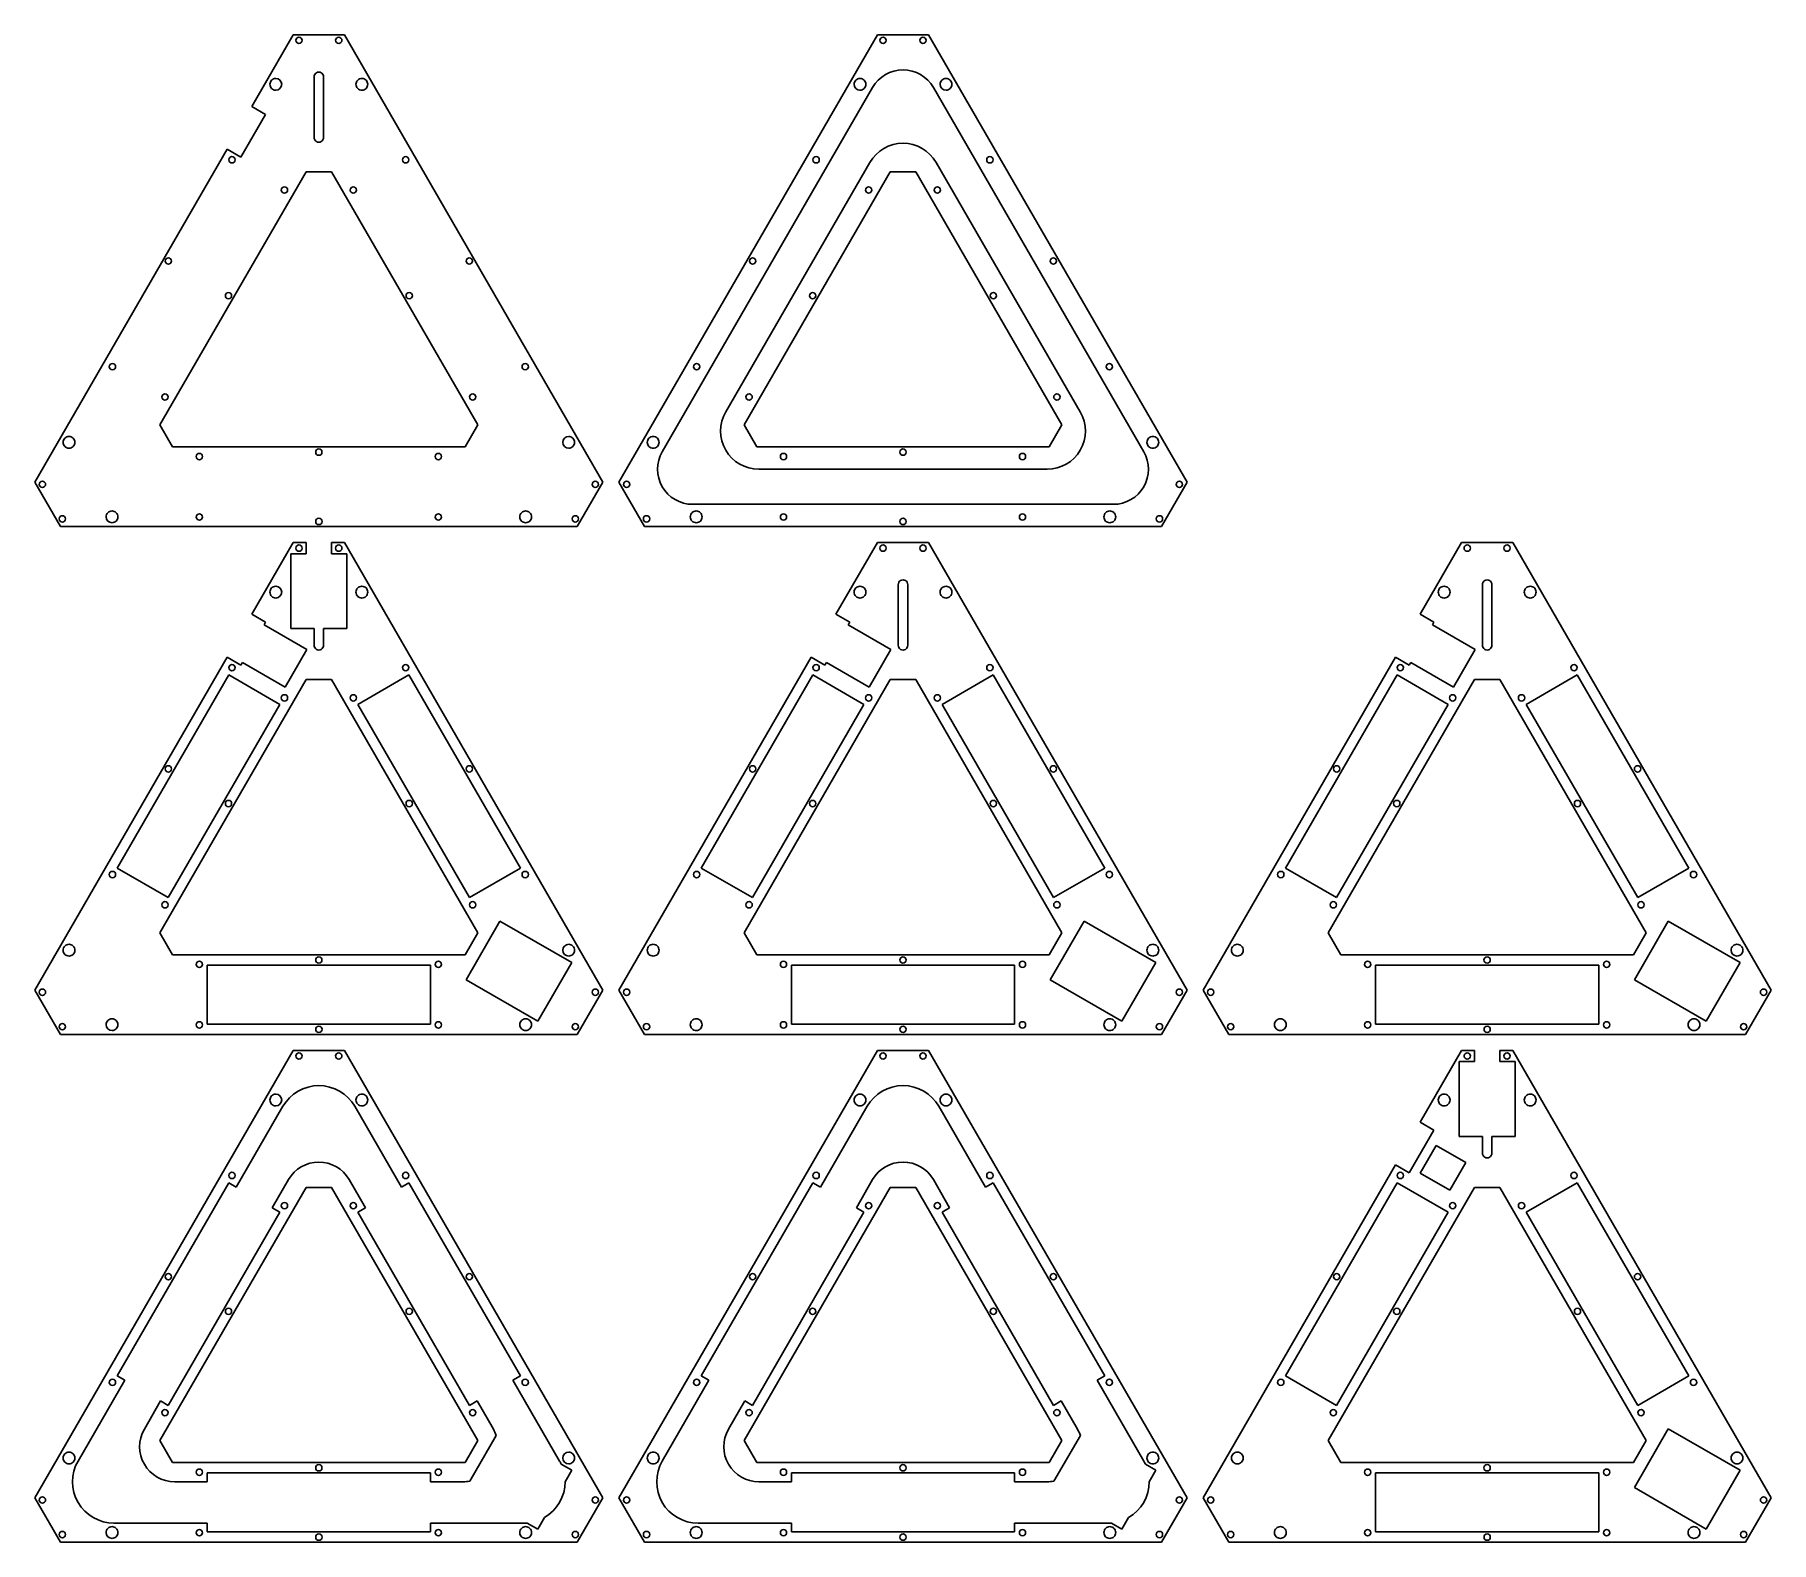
# Model space of a CAD drawing. Extents: x 89 to 634, y 56 to 529.
import ezdxf

# ---------------------------------------------------------------- set-up
doc = ezdxf.new("R2010")
doc.units = 0
doc.layers.get('0').update_dxf_attribs({"linetype": 'CONTINUOUS'})

msp = doc.modelspace()

# ---------------------------------------------------------------- linework, layer by layer
at = {"color": 7}
for p, q in [((157.20254, 506.70177), (170.20254, 529.218431)), ((170.20254, 529.218431), (186.30254, 529.218431)), ((186.30254, 529.218431), (267.37881, 388.790211)), ((272.37881, 388.790211), (353.45508, 529.218431)), ((353.45508, 529.218431), (369.55508, 529.218431)), ((369.55508, 529.218431), (450.63135, 388.790211)), ((172.99253, 527.468429), (172.99253, 527.468429)), ((185.49253, 527.468429), (185.49253, 527.468429)), ((356.24507, 527.468429), (356.24507, 527.468429)), ((368.74507, 527.468429), (368.74507, 527.468429)), ((166.60253, 513.655158), (166.60253, 513.655158)), ((176.75254, 515.9924), (176.75254, 496.9924)), ((179.75254, 496.9924), (179.75254, 515.9924)), ((193.60253, 513.655158), (193.60253, 513.655158)), ((285.97945, 398.347203), (351.9788, 512.66144)), ((349.85507, 513.655158), (349.85507, 513.655158)), ((371.03136, 512.66144), (437.03072, 398.347203)), ((376.85507, 513.655158), (376.85507, 513.655158)), ((161.53267, 504.20177), (157.20254, 506.70177)), ((153.78267, 490.778376), (161.53267, 504.20177)), ((89.12627, 388.790211), (149.45254, 493.278376)), ((149.45254, 493.278376), (153.78267, 490.778376)), ((174.25254, 486.233237), (128.37754, 406.775406)), ((151.99621, 489.969421), (151.99621, 489.969421)), ((182.25254, 486.233237), (174.25254, 486.233237)), ((228.12754, 406.775406), (182.25254, 486.233237)), ((206.48887, 489.969421), (206.48887, 489.969421)), ((357.50508, 486.233237), (311.63008, 406.775406)), ((335.24876, 489.969421), (335.24876, 489.969421)), ((365.50508, 486.233237), (357.50508, 486.233237)), ((411.38008, 406.775406), (365.50508, 486.233237)), ((389.7414, 489.969421), (389.7414, 489.969421)), ((168.45069, 480.469421), (168.45069, 480.469421)), ((190.03439, 480.469421), (190.03439, 480.469421)), ((351.70323, 480.469421), (351.70323, 480.469421)), ((373.28694, 480.469421), (373.28694, 480.469421)), ((132.05633, 458.192531), (132.05633, 458.192531)), ((226.42668, 458.196111), (226.42668, 458.196111)), ((315.30888, 458.192531), (315.30888, 458.192531)), ((409.67921, 458.196111), (409.67921, 458.196111)), ((150.90312, 447.316112), (150.90312, 447.316112)), ((207.58404, 447.312532), (207.58404, 447.312532)), ((334.15565, 447.316112), (334.15565, 447.316112)), ((390.83659, 447.312532), (390.83659, 447.312532)), ((114.50875, 425.039222), (114.50875, 425.039222)), ((243.97633, 425.039222), (243.97633, 425.039222)), ((297.7613, 425.039222), (297.7613, 425.039222)), ((427.22886, 425.039222), (427.22886, 425.039222)), ((130.96324, 415.539222), (130.96324, 415.539222)), ((227.52185, 415.539222), (227.52185, 415.539222)), ((314.21577, 415.539222), (314.21577, 415.539222)), ((410.77439, 415.539222), (410.77439, 415.539222)), ((128.37754, 406.775406), (132.37754, 399.847203)), ((224.12754, 399.847203), (228.12754, 406.775406)), ((311.63008, 406.775406), (315.63008, 399.847203)), ((407.38008, 399.847203), (411.38008, 406.775406)), ((101.72946, 401.291686), (101.72946, 401.291686)), ((132.37754, 399.847203), (224.12754, 399.847203)), ((179.24047, 398.227203), (179.24047, 398.227203)), ((258.47561, 401.291686), (258.47561, 401.291686)), ((284.98199, 401.291686), (284.98199, 401.291686)), ((315.63008, 399.847203), (407.38008, 399.847203)), ((362.49302, 398.227203), (362.49302, 398.227203)), ((441.72817, 401.291686), (441.72817, 401.291686)), ((141.75508, 396.847206), (141.75508, 396.847206)), ((216.73001, 396.847206), (216.73001, 396.847206)), ((325.00761, 396.847206), (325.00761, 396.847206)), ((399.98255, 396.847206), (399.98255, 396.847206)), ((406.71983, 392.847203), (406.71983, 392.847203)), ((97.17627, 374.847203), (89.12627, 388.790211)), ((92.531817, 388.106368), (92.531817, 388.106368)), ((267.37881, 388.790211), (259.32881, 374.847203)), ((265.95326, 388.106368), (265.95326, 388.106368)), ((280.42881, 374.847203), (272.37881, 388.790211)), ((275.78434, 388.106368), (275.78434, 388.106368)), ((450.63135, 388.790211), (442.58135, 374.847203)), ((449.20582, 388.106368), (449.20582, 388.106368)), ((427.50444, 381.847203), (295.50573, 381.847203)), ((98.781817, 377.281051), (98.781817, 377.281051)), ((115.22946, 377.909004), (115.22946, 377.909004)), ((141.75508, 377.847206), (141.75508, 377.847206)), ((179.24461, 376.467201), (179.24461, 376.467201)), ((216.73001, 377.847206), (216.73001, 377.847206)), ((244.97563, 377.909004), (244.97563, 377.909004)), ((259.70326, 377.281051), (259.70326, 377.281051)), ((282.03434, 377.281051), (282.03434, 377.281051)), ((298.48199, 377.909004), (298.48199, 377.909004)), ((325.00761, 377.847206), (325.00761, 377.847206)), ((362.49714, 376.467201), (362.49714, 376.467201)), ((399.98255, 377.847206), (399.98255, 377.847206)), ((428.22817, 377.909004), (428.22817, 377.909004)), ((442.95582, 377.281051), (442.95582, 377.281051)), ((259.32881, 374.847203), (97.17627, 374.847203)), ((442.58135, 374.847203), (280.42881, 374.847203)), ((157.20254, 347.330545), (170.20254, 369.847205)), ((174.25254, 366.347205), (169.50254, 366.347205)), ((169.50254, 366.347205), (169.50254, 342.847205)), ((170.20254, 369.847205), (174.25254, 369.847205)), ((172.99253, 368.097205), (172.99253, 368.097205)), ((174.25254, 369.847205), (174.25254, 366.347205)), ((182.25254, 366.347205), (182.25254, 369.847205)), ((182.25254, 369.847205), (186.30254, 369.847205)), ((187.00254, 366.347205), (182.25254, 366.347205)), ((185.49253, 368.097205), (185.49253, 368.097205)), ((186.30254, 369.847205), (267.37881, 229.418985)), ((187.00254, 342.847205), (187.00254, 366.347205)), ((340.45508, 347.330545), (353.45508, 369.847205)), ((353.45508, 369.847205), (369.55508, 369.847205)), ((356.24507, 368.097205), (356.24507, 368.097205)), ((368.74507, 368.097205), (368.74507, 368.097205)), ((369.55508, 369.847205), (450.63135, 229.418985)), ((523.70762, 347.330545), (536.70762, 369.847205)), ((536.70762, 369.847205), (552.80762, 369.847205)), ((539.49763, 368.097205), (539.49763, 368.097205)), ((551.99763, 368.097205), (551.99763, 368.097205)), ((552.80762, 369.847205), (633.88389, 229.418985)), ((166.60253, 354.283925), (166.60253, 354.283925)), ((193.60253, 354.283925), (193.60253, 354.283925)), ((349.85507, 354.283925), (349.85507, 354.283925)), ((360.00508, 356.621175), (360.00508, 337.621175)), ((363.00508, 337.621175), (363.00508, 356.621175)), ((376.85507, 354.283925), (376.85507, 354.283925)), ((533.10763, 354.283925), (533.10763, 354.283925)), ((543.25762, 356.621175), (543.25762, 337.621175)), ((546.25762, 337.621175), (546.25762, 356.621175)), ((560.10763, 354.283925), (560.10763, 354.283925)), ((161.53267, 344.830545), (157.20254, 347.330545)), ((161.05767, 344.007815), (161.53267, 344.830545)), ((174.48106, 336.257815), (161.05767, 344.007815)), ((344.78521, 344.830545), (340.45508, 347.330545)), ((344.31021, 344.007815), (344.78521, 344.830545)), ((357.7336, 336.257815), (344.31021, 344.007815)), ((528.03775, 344.830545), (523.70762, 347.330545)), ((527.56275, 344.007815), (528.03775, 344.830545)), ((540.98614, 336.257815), (527.56275, 344.007815)), ((169.50254, 342.847205), (176.75254, 342.847205)), ((176.75254, 342.847205), (176.75254, 337.621175)), ((179.75254, 342.847205), (187.00254, 342.847205)), ((179.75254, 337.621175), (179.75254, 342.847205)), ((89.12627, 229.418985), (149.45254, 333.907145)), ((149.45254, 333.907145), (153.78267, 331.407145)), ((167.68106, 324.479875), (174.48106, 336.257815)), ((272.37881, 229.418985), (332.70508, 333.907145)), ((332.70508, 333.907145), (337.03521, 331.407145)), ((350.9336, 324.479875), (357.7336, 336.257815)), ((455.63135, 229.418985), (515.95762, 333.907145)), ((515.95762, 333.907145), (520.28775, 331.407145)), ((534.18614, 324.479875), (540.98614, 336.257815)), ((149.97899, 328.318985), (114.97899, 267.697205)), ((174.25254, 326.862005), (128.37754, 247.404175)), ((166.00046, 319.068985), (149.97899, 328.318985)), ((151.99621, 330.598195), (151.99621, 330.598195)), ((153.78267, 331.407145), (154.25767, 332.229875)), ((154.25767, 332.229875), (167.68106, 324.479875)), ((182.25254, 326.862005), (174.25254, 326.862005)), ((228.12754, 247.404175), (182.25254, 326.862005)), ((206.52609, 328.318985), (190.50462, 319.068985)), ((206.48887, 330.598195), (206.48887, 330.598195)), ((241.52609, 267.697205), (206.52609, 328.318985)), ((333.23153, 328.318985), (298.23153, 267.697205)), ((357.50508, 326.862005), (311.63008, 247.404175)), ((349.253, 319.068985), (333.23153, 328.318985)), ((335.24876, 330.598195), (335.24876, 330.598195)), ((337.03521, 331.407145), (337.51021, 332.229875)), ((337.51021, 332.229875), (350.9336, 324.479875)), ((365.50508, 326.862005), (357.50508, 326.862005)), ((411.38008, 247.404175), (365.50508, 326.862005)), ((389.77863, 328.318985), (373.75716, 319.068985)), ((389.7414, 330.598195), (389.7414, 330.598195)), ((424.77863, 267.697205), (389.77863, 328.318985)), ((516.48407, 328.318985), (481.48407, 267.697205)), ((540.75762, 326.862005), (494.88262, 247.404175)), ((532.50554, 319.068985), (516.48407, 328.318985)), ((518.50129, 330.598195), (518.50129, 330.598195)), ((520.28775, 331.407145), (520.76275, 332.229875)), ((520.76275, 332.229875), (534.18614, 324.479875)), ((548.75762, 326.862005), (540.75762, 326.862005)), ((594.63262, 247.404175), (548.75762, 326.862005)), ((573.03117, 328.318985), (557.0097, 319.068985)), ((572.99397, 330.598195), (572.99397, 330.598195)), ((608.03117, 267.697205), (573.03117, 328.318985)), ((131.00046, 258.447205), (166.00046, 319.068985)), ((168.45069, 321.098195), (168.45069, 321.098195)), ((190.03439, 321.098195), (190.03439, 321.098195)), ((190.50462, 319.068985), (225.50462, 258.447205)), ((314.253, 258.447205), (349.253, 319.068985)), ((351.70323, 321.098195), (351.70323, 321.098195)), ((373.28694, 321.098195), (373.28694, 321.098195)), ((373.75716, 319.068985), (408.75716, 258.447205)), ((497.50554, 258.447205), (532.50554, 319.068985)), ((534.95576, 321.098195), (534.95576, 321.098195)), ((556.53944, 321.098195), (556.53944, 321.098195)), ((557.0097, 319.068985), (592.0097, 258.447205)), ((132.05633, 298.821295), (132.05633, 298.821295)), ((226.42668, 298.824885), (226.42668, 298.824885)), ((315.30888, 298.821295), (315.30888, 298.821295)), ((409.67921, 298.824885), (409.67921, 298.824885)), ((498.56141, 298.821295), (498.56141, 298.821295)), ((592.93177, 298.824885), (592.93177, 298.824885)), ((150.90312, 287.944875), (150.90312, 287.944875)), ((207.58404, 287.941305), (207.58404, 287.941305)), ((334.15565, 287.944875), (334.15565, 287.944875)), ((390.83659, 287.941305), (390.83659, 287.941305)), ((517.40821, 287.944875), (517.40821, 287.944875)), ((574.08912, 287.941305), (574.08912, 287.941305)), ((114.97899, 267.697205), (131.00046, 258.447205)), ((225.50462, 258.447205), (241.52609, 267.697205)), ((298.23153, 267.697205), (314.253, 258.447205)), ((408.75716, 258.447205), (424.77863, 267.697205)), ((481.48407, 267.697205), (497.50554, 258.447205)), ((592.0097, 258.447205), (608.03117, 267.697205)), ((114.50875, 265.667995), (114.50875, 265.667995)), ((243.97633, 265.667995), (243.97633, 265.667995)), ((297.7613, 265.667995), (297.7613, 265.667995)), ((427.22886, 265.667995), (427.22886, 265.667995)), ((481.01383, 265.667995), (481.01383, 265.667995)), ((610.48139, 265.667995), (610.48139, 265.667995)), ((130.96324, 256.167995), (130.96324, 256.167995)), ((227.52185, 256.167995), (227.52185, 256.167995)), ((314.21577, 256.167995), (314.21577, 256.167995)), ((410.77439, 256.167995), (410.77439, 256.167995)), ((497.4683, 256.167995), (497.4683, 256.167995)), ((594.02693, 256.167995), (594.02693, 256.167995)), ((235.07414, 251.072315), (224.42414, 232.625975)), ((257.5908, 238.072315), (235.07414, 251.072315)), ((418.32668, 251.072315), (407.67668, 232.625975)), ((440.84334, 238.072315), (418.32668, 251.072315)), ((601.57922, 251.072315), (590.92922, 232.625975)), ((624.09588, 238.072315), (601.57922, 251.072315)), ((128.37754, 247.404175), (132.37754, 240.475975)), ((224.12754, 240.475975), (228.12754, 247.404175)), ((311.63008, 247.404175), (315.63008, 240.475975)), ((407.38008, 240.475975), (411.38008, 247.404175)), ((494.88262, 247.404175), (498.88262, 240.475975)), ((590.63262, 240.475975), (594.63262, 247.404175)), ((101.72946, 241.920465), (101.72946, 241.920465)), ((132.37754, 240.475975), (224.12754, 240.475975)), ((258.47561, 241.920465), (258.47561, 241.920465)), ((284.98199, 241.920465), (284.98199, 241.920465)), ((315.63008, 240.475975), (407.38008, 240.475975)), ((441.72817, 241.920465), (441.72817, 241.920465)), ((468.23455, 241.920465), (468.23455, 241.920465)), ((498.88262, 240.475975), (590.63262, 240.475975)), ((624.98068, 241.920465), (624.98068, 241.920465)), ((141.75508, 237.475975), (141.75508, 237.475975)), ((213.25254, 237.225975), (143.25254, 237.225975)), ((143.25254, 237.225975), (143.25254, 218.725975)), ((179.24047, 238.855975), (179.24047, 238.855975)), ((213.25254, 218.725975), (213.25254, 237.225975)), ((216.73001, 237.475975), (216.73001, 237.475975)), ((246.9408, 219.625975), (257.5908, 238.072315)), ((325.00761, 237.475975), (325.00761, 237.475975)), ((396.50508, 237.225975), (326.50508, 237.225975)), ((326.50508, 237.225975), (326.50508, 218.725975)), ((362.49302, 238.855975), (362.49302, 238.855975)), ((396.50508, 218.725975), (396.50508, 237.225975)), ((399.98255, 237.475975), (399.98255, 237.475975)), ((430.19334, 219.625975), (440.84334, 238.072315)), ((508.26014, 237.475975), (508.26014, 237.475975)), ((579.75762, 237.225975), (509.75762, 237.225975)), ((509.75762, 237.225975), (509.75762, 218.725975)), ((545.74555, 238.855975), (545.74555, 238.855975)), ((579.75762, 218.725975), (579.75762, 237.225975)), ((583.23512, 237.475975), (583.23512, 237.475975)), ((613.44588, 219.625975), (624.09588, 238.072315)), ((97.17627, 215.475975), (89.12627, 229.418985)), ((224.42414, 232.625975), (246.9408, 219.625975)), ((267.37881, 229.418985), (259.32881, 215.475975)), ((280.42881, 215.475975), (272.37881, 229.418985)), ((407.67668, 232.625975), (430.19334, 219.625975)), ((450.63135, 229.418985), (442.58135, 215.475975)), ((463.68135, 215.475975), (455.63135, 229.418985)), ((590.92922, 232.625975), (613.44588, 219.625975)), ((633.88389, 229.418985), (625.83389, 215.475975)), ((92.531817, 228.735145), (92.531817, 228.735145)), ((265.95326, 228.735145), (265.95326, 228.735145)), ((275.78434, 228.735145), (275.78434, 228.735145)), ((449.20582, 228.735145), (449.20582, 228.735145)), ((459.03691, 228.735145), (459.03691, 228.735145)), ((632.45832, 228.735145), (632.45832, 228.735145)), ((98.781817, 217.909825), (98.781817, 217.909825)), ((115.22946, 218.537775), (115.22946, 218.537775)), ((141.75508, 218.475975), (141.75508, 218.475975)), ((143.25254, 218.725975), (213.25254, 218.725975)), ((216.73001, 218.475975), (216.73001, 218.475975)), ((244.97563, 218.537775), (244.97563, 218.537775)), ((259.70326, 217.909825), (259.70326, 217.909825)), ((282.03434, 217.909825), (282.03434, 217.909825)), ((298.48199, 218.537775), (298.48199, 218.537775)), ((325.00761, 218.475975), (325.00761, 218.475975)), ((326.50508, 218.725975), (396.50508, 218.725975)), ((399.98255, 218.475975), (399.98255, 218.475975)), ((428.22817, 218.537775), (428.22817, 218.537775)), ((442.95582, 217.909825), (442.95582, 217.909825)), ((465.28691, 217.909825), (465.28691, 217.909825)), ((481.73455, 218.537775), (481.73455, 218.537775)), ((508.26014, 218.475975), (508.26014, 218.475975)), ((509.75762, 218.725975), (579.75762, 218.725975)), ((583.23512, 218.475975), (583.23512, 218.475975)), ((611.48068, 218.537775), (611.48068, 218.537775)), ((626.20832, 217.909825), (626.20832, 217.909825)), ((259.32881, 215.475975), (97.17627, 215.475975)), ((179.24461, 217.095985), (179.24461, 217.095985)), ((442.58135, 215.475975), (280.42881, 215.475975)), ((362.49714, 217.095985), (362.49714, 217.095985)), ((625.83389, 215.475975), (463.68135, 215.475975)), ((545.7497, 217.095985), (545.7497, 217.095985)), ((89.12627, 70.047755), (170.20254, 210.475975)), ((170.20254, 210.475975), (186.30254, 210.475975)), ((172.99253, 208.725955), (172.99253, 208.725955)), ((185.49253, 208.725955), (185.49253, 208.725955)), ((186.30254, 210.475975), (267.37881, 70.047755)), ((272.37881, 70.047755), (353.45508, 210.475975)), ((353.45508, 210.475975), (369.55508, 210.475975)), ((356.24507, 208.725955), (356.24507, 208.725955)), ((368.74507, 208.725955), (368.74507, 208.725955)), ((369.55508, 210.475975), (450.63135, 70.047755)), ((523.70762, 187.959315), (536.70762, 210.475975)), ((536.70762, 210.475975), (540.75762, 210.475975)), ((539.49763, 208.725955), (539.49763, 208.725955)), ((540.75762, 210.475975), (540.75762, 206.975975)), ((548.75762, 206.975975), (548.75762, 210.475975)), ((548.75762, 210.475975), (552.80762, 210.475975)), ((551.99763, 208.725955), (551.99763, 208.725955)), ((552.80762, 210.475975), (633.88389, 70.047755)), ((540.75762, 206.975975), (536.00762, 206.975975)), ((536.00762, 206.975975), (536.00762, 183.475975)), ((553.50762, 206.975975), (548.75762, 206.975975)), ((553.50762, 183.475975), (553.50762, 206.975975)), ((166.99421, 192.918975), (152.36056, 167.572745)), ((166.60253, 194.912695), (166.60253, 194.912695)), ((193.60253, 194.912695), (193.60253, 194.912695)), ((350.24675, 192.918975), (335.6131, 167.572745)), ((349.85507, 194.912695), (349.85507, 194.912695)), ((376.85507, 194.912695), (376.85507, 194.912695)), ((533.10763, 194.912695), (533.10763, 194.912695)), ((560.10763, 194.912695), (560.10763, 194.912695)), ((520.28775, 172.035915), (528.03775, 185.459315)), ((528.03775, 185.459315), (523.70762, 187.959315)), ((528.73952, 180.667145), (523.71624, 171.966555)), ((538.09914, 175.263365), (528.73952, 180.667145)), ((536.00762, 183.475975), (543.25762, 183.475975)), ((543.25762, 183.475975), (543.25762, 178.249945)), ((546.25762, 183.475975), (553.50762, 183.475975)), ((546.25762, 178.249945), (546.25762, 183.475975)), ((455.63135, 70.047755), (515.95762, 174.535915)), ((515.95762, 174.535915), (520.28775, 172.035915)), ((533.07586, 166.562785), (538.09914, 175.263365)), ((149.97899, 168.947745), (114.97899, 108.325975)), ((152.36056, 167.572745), (149.97899, 168.947745)), ((151.99621, 171.226965), (151.99621, 171.226965)), ((163.61889, 161.072755), (168.72626, 169.918985)), ((187.77882, 169.918985), (192.88619, 161.072755)), ((206.52609, 168.947745), (204.14452, 167.572745)), ((206.48887, 171.226965), (206.48887, 171.226965)), ((241.52609, 108.325965), (206.52609, 168.947745)), ((333.23153, 168.947745), (298.23153, 108.325975)), ((335.6131, 167.572745), (333.23153, 168.947745)), ((335.24876, 171.226965), (335.24876, 171.226965)), ((346.87143, 161.072755), (351.9788, 169.918985)), ((371.03136, 169.918985), (376.13873, 161.072755)), ((389.77863, 168.947745), (387.39706, 167.572745)), ((389.7414, 171.226965), (389.7414, 171.226965)), ((424.77863, 108.325965), (389.77863, 168.947745)), ((516.48407, 168.947755), (481.48407, 108.325975)), ((532.50554, 159.697755), (516.48407, 168.947755)), ((518.50129, 171.226965), (518.50129, 171.226965)), ((523.71624, 171.966555), (533.07586, 166.562785)), ((573.03117, 168.947755), (557.0097, 159.697755)), ((572.99397, 171.226965), (572.99397, 171.226965)), ((608.03117, 108.325975), (573.03117, 168.947755)), ((174.25254, 167.490785), (128.37754, 88.032945)), ((182.25254, 167.490785), (174.25254, 167.490785)), ((228.12754, 88.032945), (182.25254, 167.490785)), ((357.50508, 167.490785), (311.63008, 88.032945)), ((365.50508, 167.490785), (357.50508, 167.490785)), ((411.38008, 88.032945), (365.50508, 167.490785)), ((540.75762, 167.490785), (494.88262, 88.032945)), ((548.75762, 167.490785), (540.75762, 167.490785)), ((594.63262, 88.032945), (548.75762, 167.490785)), ((131.00046, 99.075975), (166.00046, 159.697755)), ((166.00046, 159.697755), (163.61889, 161.072755)), ((168.45069, 161.726965), (168.45069, 161.726965)), ((190.03439, 161.726965), (190.03439, 161.726965)), ((192.88619, 161.072755), (190.50462, 159.697755)), ((190.50462, 159.697755), (225.50462, 99.075975)), ((314.253, 99.075975), (349.253, 159.697755)), ((349.253, 159.697755), (346.87143, 161.072755)), ((351.70323, 161.726965), (351.70323, 161.726965)), ((373.28694, 161.726965), (373.28694, 161.726965)), ((376.13873, 161.072755), (373.75716, 159.697755)), ((373.75716, 159.697755), (408.75716, 99.075975)), ((497.50554, 99.075975), (532.50554, 159.697755)), ((534.95576, 161.726965), (534.95576, 161.726965)), ((556.53944, 161.726965), (556.53944, 161.726965)), ((557.0097, 159.697755), (592.0097, 99.075975)), ((132.05633, 139.450085), (132.05633, 139.450085)), ((226.42668, 139.453655), (226.42668, 139.453655)), ((315.30888, 139.450085), (315.30888, 139.450085)), ((409.67921, 139.453655), (409.67921, 139.453655)), ((498.56141, 139.450085), (498.56141, 139.450085)), ((592.93177, 139.453655), (592.93177, 139.453655)), ((150.90312, 128.573645), (150.90312, 128.573645)), ((207.58404, 128.570075), (207.58404, 128.570075)), ((334.15565, 128.573645), (334.15565, 128.573645)), ((390.83659, 128.570075), (390.83659, 128.570075)), ((517.40821, 128.573645), (517.40821, 128.573645)), ((574.08912, 128.570075), (574.08912, 128.570075)), ((114.50875, 106.296755), (114.50875, 106.296755)), ((114.97899, 108.325975), (117.36056, 106.950975)), ((239.14452, 106.950965), (241.52609, 108.325965)), ((253.77818, 81.604735), (239.14452, 106.950965)), ((243.97633, 106.296755), (243.97633, 106.296755)), ((297.7613, 106.296755), (297.7613, 106.296755)), ((298.23153, 108.325975), (300.6131, 106.950975)), ((422.39706, 106.950965), (424.77863, 108.325965)), ((437.03072, 81.604735), (422.39706, 106.950965)), ((427.22886, 106.296755), (427.22886, 106.296755)), ((481.01383, 106.296755), (481.01383, 106.296755)), ((481.48407, 108.325975), (497.50554, 99.075975)), ((592.0097, 99.075975), (608.03117, 108.325975)), ((610.48139, 106.296755), (610.48139, 106.296755)), ((123.51151, 91.604745), (128.61889, 100.450975)), ((128.61889, 100.450975), (131.00046, 99.075975)), ((225.50462, 99.075975), (227.88619, 100.450975)), ((306.76406, 91.604745), (311.87143, 100.450975)), ((311.87143, 100.450975), (314.253, 99.075975)), ((408.75716, 99.075975), (411.13873, 100.450975)), ((130.96324, 96.796755), (130.96324, 96.796755)), ((227.52185, 96.796755), (227.52185, 96.796755)), ((314.21577, 96.796755), (314.21577, 96.796755)), ((410.77439, 96.796755), (410.77439, 96.796755)), ((497.4683, 96.796755), (497.4683, 96.796755)), ((594.02693, 96.796755), (594.02693, 96.796755)), ((128.37754, 88.032945), (132.37754, 81.104745)), ((224.12754, 81.104745), (228.12754, 88.032945)), ((233.88388, 89.639505), (225.6144, 75.316325)), ((311.63008, 88.032945), (315.63008, 81.104745)), ((407.38008, 81.104745), (411.38008, 88.032945)), ((417.13642, 89.639505), (408.86694, 75.316325)), ((494.88262, 88.032945), (498.88262, 81.104745)), ((590.63262, 81.104745), (594.63262, 88.032945)), ((601.57922, 91.701085), (590.92922, 73.254745)), ((624.09588, 78.701085), (601.57922, 91.701085)), ((101.72946, 82.549235), (101.72946, 82.549235)), ((258.47561, 82.549235), (258.47561, 82.549235)), ((284.98199, 82.549235), (284.98199, 82.549235)), ((441.72817, 82.549235), (441.72817, 82.549235)), ((468.23455, 82.549235), (468.23455, 82.549235)), ((624.98068, 82.549235), (624.98068, 82.549235)), ((132.37754, 81.104745), (224.12754, 81.104745)), ((141.75508, 78.104745), (141.75508, 78.104745)), ((213.25254, 77.854745), (143.25254, 77.854745)), ((143.25254, 77.854745), (143.25254, 75.104745)), ((179.24047, 79.484745), (179.24047, 79.484745)), ((213.25254, 75.104745), (213.25254, 77.854745)), ((216.73001, 78.104745), (216.73001, 78.104745)), ((257.5908, 78.701075), (254.30109, 80.600395)), ((255.51984, 75.114075), (257.5908, 78.701075)), ((315.63008, 81.104745), (407.38008, 81.104745)), ((325.00761, 78.104745), (325.00761, 78.104745)), ((396.50508, 77.854745), (326.50508, 77.854745)), ((326.50508, 77.854745), (326.50508, 75.104745)), ((362.49302, 79.484745), (362.49302, 79.484745)), ((396.50508, 75.104745), (396.50508, 77.854745)), ((399.98255, 78.104745), (399.98255, 78.104745)), ((438.77238, 75.114075), (440.84334, 78.701075)), ((498.88262, 81.104745), (590.63262, 81.104745)), ((508.26014, 78.104745), (508.26014, 78.104745)), ((579.75762, 77.854745), (509.75762, 77.854745)), ((509.75762, 77.854745), (509.75762, 59.354745)), ((545.74555, 79.484745), (545.74555, 79.484745)), ((579.75762, 59.354745), (579.75762, 77.854745)), ((583.23512, 78.104745), (583.23512, 78.104745)), ((613.44588, 60.254745), (624.09588, 78.701085)), ((143.25254, 75.104745), (133.03779, 75.104745)), ((223.46729, 75.104745), (213.25254, 75.104745)), ((326.50508, 75.104745), (316.29033, 75.104745)), ((406.71983, 75.104745), (396.50508, 75.104745)), ((590.92922, 73.254745), (613.44588, 60.254745)), ((97.17627, 56.104745), (89.12627, 70.047755)), ((92.531817, 69.363895), (92.531817, 69.363895)), ((267.37881, 70.047755), (259.32881, 56.104745)), ((265.95326, 69.363895), (265.95326, 69.363895)), ((280.42881, 56.104745), (272.37881, 70.047755)), ((275.78434, 69.363895), (275.78434, 69.363895)), ((450.63135, 70.047755), (442.58135, 56.104745)), ((449.20582, 69.363895), (449.20582, 69.363895)), ((463.68135, 56.104745), (455.63135, 70.047755)), ((459.03691, 69.363895), (459.03691, 69.363895)), ((633.88389, 70.047755), (625.83389, 56.104745)), ((632.45832, 69.363895), (632.45832, 69.363895)), ((113.98524, 62.104745), (143.25254, 62.104745)), ((143.25254, 62.104745), (143.25254, 59.354745)), ((213.25254, 59.354745), (213.25254, 62.104745)), ((243.65109, 62.154045), (246.9408, 60.254735)), ((297.23778, 62.104745), (326.50508, 62.104745)), ((326.50508, 62.104745), (326.50508, 59.354745)), ((396.50508, 59.354745), (396.50508, 62.104745)), ((426.90363, 62.154045), (430.19334, 60.254735)), ((259.32881, 56.104745), (97.17627, 56.104745)), ((98.781817, 58.538585), (98.781817, 58.538585)), ((115.22946, 59.166545), (115.22946, 59.166545)), ((141.75508, 59.104745), (141.75508, 59.104745)), ((143.25254, 59.354745), (213.25254, 59.354745)), ((179.24461, 57.724735), (179.24461, 57.724735)), ((216.73001, 59.104745), (216.73001, 59.104745)), ((244.97563, 59.166545), (244.97563, 59.166545)), ((259.70326, 58.538585), (259.70326, 58.538585)), ((442.58135, 56.104745), (280.42881, 56.104745)), ((282.03434, 58.538585), (282.03434, 58.538585)), ((298.48199, 59.166545), (298.48199, 59.166545)), ((325.00761, 59.104745), (325.00761, 59.104745)), ((326.50508, 59.354745), (396.50508, 59.354745)), ((362.49714, 57.724735), (362.49714, 57.724735)), ((399.98255, 59.104745), (399.98255, 59.104745)), ((428.22817, 59.166545), (428.22817, 59.166545)), ((442.95582, 58.538585), (442.95582, 58.538585)), ((625.83389, 56.104745), (463.68135, 56.104745)), ((465.28691, 58.538585), (465.28691, 58.538585)), ((481.73455, 59.166545), (481.73455, 59.166545)), ((508.26014, 59.104745), (508.26014, 59.104745)), ((509.75762, 59.354745), (579.75762, 59.354745)), ((545.7497, 57.724735), (545.7497, 57.724735)), ((583.23512, 59.104745), (583.23512, 59.104745)), ((611.48068, 59.166545), (611.48068, 59.166545)), ((626.20832, 58.538585), (626.20832, 58.538585))]:
    msp.add_line(p, q, dxfattribs=at)
for points in [[(171.01253, 527.468429), (171.01253, 528.015191), (171.455768, 528.458429), (172.00253, 528.458429)], [(172.00253, 528.458429), (172.549292, 528.458429), (172.99253, 528.015191), (172.99253, 527.468429)], [(183.51253, 527.468429), (183.51253, 528.015191), (183.955768, 528.458429), (184.50253, 528.458429)], [(184.50253, 528.458429), (185.049292, 528.458429), (185.49253, 528.015191), (185.49253, 527.468429)], [(354.26507, 527.468429), (354.26507, 528.015191), (354.708308, 528.458429), (355.25507, 528.458429)], [(355.25507, 528.458429), (355.801832, 528.458429), (356.24507, 528.015191), (356.24507, 527.468429)], [(366.76507, 527.468429), (366.76507, 528.015191), (367.208308, 528.458429), (367.75507, 528.458429)], [(367.75507, 528.458429), (368.301832, 528.458429), (368.74507, 528.015191), (368.74507, 527.468429)], [(172.00253, 526.478429), (171.455768, 526.478429), (171.01253, 526.921667), (171.01253, 527.468429)], [(172.99253, 527.468429), (172.99253, 526.921667), (172.549292, 526.478429), (172.00253, 526.478429)], [(184.50253, 526.478429), (183.955768, 526.478429), (183.51253, 526.921667), (183.51253, 527.468429)], [(185.49253, 527.468429), (185.49253, 526.921667), (185.049292, 526.478429), (184.50253, 526.478429)], [(355.25507, 526.478429), (354.708308, 526.478429), (354.26507, 526.921667), (354.26507, 527.468429)], [(356.24507, 527.468429), (356.24507, 526.921667), (355.801832, 526.478429), (355.25507, 526.478429)], [(367.75507, 526.478429), (367.208308, 526.478429), (366.76507, 526.921667), (366.76507, 527.468429)], [(368.74507, 527.468429), (368.74507, 526.921667), (368.301832, 526.478429), (367.75507, 526.478429)], [(179.00254, 517.291438), (178.538438, 517.559387), (177.966642, 517.559387), (177.50254, 517.291438)], [(351.9788, 512.66144), (353.943761, 516.064852), (357.575158, 518.161441), (361.50508, 518.161441)], [(361.50508, 518.161441), (365.435002, 518.161441), (369.066399, 516.064852), (371.03136, 512.66144)], [(162.90253, 513.655158), (162.90253, 514.145808), (163.09744, 514.616363), (163.444382, 514.963305)], [(163.444382, 512.34701), (163.09744, 512.693953), (162.90253, 513.164507), (162.90253, 513.655158)], [(163.444382, 514.963305), (163.791325, 515.310248), (164.261879, 515.505158), (164.75253, 515.505158)], [(164.75253, 511.805158), (164.261879, 511.805158), (163.791325, 512.000068), (163.444382, 512.34701)], [(164.75253, 515.505158), (165.774257, 515.505158), (166.60253, 514.676885), (166.60253, 513.655158)], [(166.60253, 513.655158), (166.60253, 512.633431), (165.774257, 511.805158), (164.75253, 511.805158)], [(177.50254, 517.291438), (177.038438, 517.023489), (176.75254, 516.528298), (176.75254, 515.9924)], [(179.75254, 515.9924), (179.75254, 516.528298), (179.466642, 517.023489), (179.00254, 517.291438)], [(189.90253, 513.655158), (189.90253, 514.145808), (190.09744, 514.616363), (190.444382, 514.963305)], [(190.444382, 512.34701), (190.09744, 512.693953), (189.90253, 513.164507), (189.90253, 513.655158)], [(190.444382, 514.963305), (190.791325, 515.310248), (191.261879, 515.505158), (191.75253, 515.505158)], [(191.75253, 511.805158), (191.261879, 511.805158), (190.791325, 512.000068), (190.444382, 512.34701)], [(191.75253, 515.505158), (192.243181, 515.505158), (192.713735, 515.310248), (193.060678, 514.963305)], [(193.060678, 512.34701), (192.713735, 512.000068), (192.243181, 511.805158), (191.75253, 511.805158)], [(193.060678, 514.963305), (193.40762, 514.616363), (193.60253, 514.145808), (193.60253, 513.655158)], [(193.60253, 513.655158), (193.60253, 513.164507), (193.40762, 512.693953), (193.060678, 512.34701)], [(346.15507, 513.655158), (346.15507, 514.145808), (346.34998, 514.616363), (346.696922, 514.963305)], [(348.00507, 511.805158), (346.983343, 511.805158), (346.15507, 512.633431), (346.15507, 513.655158)], [(346.696922, 514.963305), (347.043865, 515.310248), (347.51442, 515.505158), (348.00507, 515.505158)], [(348.00507, 515.505158), (348.495721, 515.505158), (348.966275, 515.310248), (349.313218, 514.963305)], [(349.313218, 512.34701), (348.966275, 512.000068), (348.495721, 511.805158), (348.00507, 511.805158)], [(349.313218, 514.963305), (349.66016, 514.616363), (349.85507, 514.145808), (349.85507, 513.655158)], [(349.85507, 513.655158), (349.85507, 513.164507), (349.66016, 512.693953), (349.313218, 512.34701)], [(373.15507, 513.655158), (373.15507, 514.145808), (373.34998, 514.616363), (373.696922, 514.963305)], [(375.00507, 511.805158), (373.983343, 511.805158), (373.15507, 512.633431), (373.15507, 513.655158)], [(373.696922, 514.963305), (374.043865, 515.310248), (374.51442, 515.505158), (375.00507, 515.505158)], [(375.00507, 515.505158), (375.495721, 515.505158), (375.966275, 515.310248), (376.313218, 514.963305)], [(376.313218, 512.34701), (375.966275, 512.000068), (375.495721, 511.805158), (375.00507, 511.805158)], [(376.313218, 514.963305), (376.66016, 514.616363), (376.85507, 514.145808), (376.85507, 513.655158)], [(376.85507, 513.655158), (376.85507, 513.164507), (376.66016, 512.693953), (376.313218, 512.34701)], [(176.75254, 496.9924), (176.75254, 496.456501), (177.038438, 495.961311), (177.50254, 495.693362)], [(179.00254, 495.693362), (179.466642, 495.961311), (179.75254, 496.456501), (179.75254, 496.9924)], [(150.01621, 489.969421), (150.01621, 490.516183), (150.459448, 490.959421), (151.00621, 490.959421)], [(151.00621, 490.959421), (151.552972, 490.959421), (151.99621, 490.516183), (151.99621, 489.969421)], [(177.50254, 495.693362), (177.966642, 495.425412), (178.538438, 495.425412), (179.00254, 495.693362)], [(204.50887, 489.969421), (204.50887, 490.516183), (204.952108, 490.959421), (205.49887, 490.959421)], [(205.49887, 490.959421), (206.045632, 490.959421), (206.48887, 490.516183), (206.48887, 489.969421)], [(333.26876, 489.969421), (333.26876, 490.516183), (333.711998, 490.959421), (334.25876, 490.959421)], [(334.25876, 490.959421), (334.805522, 490.959421), (335.24876, 490.516183), (335.24876, 489.969421)], [(351.11278, 489.16144), (353.256374, 492.874253), (357.217898, 495.16144), (361.505085, 495.16144)], [(361.505085, 495.16144), (365.792272, 495.16144), (369.753797, 492.874253), (371.89739, 489.16144)], [(387.7614, 489.969421), (387.7614, 490.516183), (388.204638, 490.959421), (388.7514, 490.959421)], [(388.7514, 490.959421), (389.298162, 490.959421), (389.7414, 490.516183), (389.7414, 489.969421)], [(151.00621, 488.979421), (150.459448, 488.979421), (150.01621, 489.422659), (150.01621, 489.969421)], [(151.99621, 489.969421), (151.99621, 489.422659), (151.552972, 488.979421), (151.00621, 488.979421)], [(205.49887, 488.979421), (204.952108, 488.979421), (204.50887, 489.422659), (204.50887, 489.969421)], [(206.48887, 489.969421), (206.48887, 489.422659), (206.045632, 488.979421), (205.49887, 488.979421)], [(305.89803, 410.847202), (305.89803, 410.847202), (351.11278, 489.16144), (351.11278, 489.16144)], [(334.25876, 488.979421), (333.711998, 488.979421), (333.26876, 489.422659), (333.26876, 489.969421)], [(335.24876, 489.969421), (335.24876, 489.422659), (334.805522, 488.979421), (334.25876, 488.979421)], [(371.89739, 489.16144), (371.89739, 489.16144), (417.11213, 410.847202), (417.11213, 410.847202)], [(388.7514, 488.979421), (388.204638, 488.979421), (387.7614, 489.422659), (387.7614, 489.969421)], [(389.7414, 489.969421), (389.7414, 489.422659), (389.298162, 488.979421), (388.7514, 488.979421)], [(166.47069, 480.469421), (166.47069, 481.016183), (166.913928, 481.459421), (167.46069, 481.459421)], [(166.760654, 479.769385), (166.574993, 479.955046), (166.47069, 480.206857), (166.47069, 480.469421)], [(167.46069, 479.479421), (167.198126, 479.479421), (166.946315, 479.583724), (166.760654, 479.769385)], [(167.46069, 481.459421), (168.007452, 481.459421), (168.45069, 481.016183), (168.45069, 480.469421)], [(168.160726, 479.769385), (167.975065, 479.583724), (167.723254, 479.479421), (167.46069, 479.479421)], [(168.45069, 480.469421), (168.45069, 480.206857), (168.346387, 479.955046), (168.160726, 479.769385)], [(188.05439, 480.469421), (188.05439, 481.016183), (188.497628, 481.459421), (189.04439, 481.459421)], [(188.344354, 479.769385), (188.158693, 479.955046), (188.05439, 480.206857), (188.05439, 480.469421)], [(189.04439, 479.479421), (188.781826, 479.479421), (188.530015, 479.583724), (188.344354, 479.769385)], [(189.04439, 481.459421), (189.591152, 481.459421), (190.03439, 481.016183), (190.03439, 480.469421)], [(189.744426, 479.769385), (189.558765, 479.583724), (189.306954, 479.479421), (189.04439, 479.479421)], [(190.03439, 480.469421), (190.03439, 480.206857), (189.930087, 479.955046), (189.744426, 479.769385)], [(349.72323, 480.469421), (349.72323, 481.016183), (350.166468, 481.459421), (350.71323, 481.459421)], [(350.013194, 479.769385), (349.827533, 479.955046), (349.72323, 480.206857), (349.72323, 480.469421)], [(350.71323, 479.479421), (350.450666, 479.479421), (350.198855, 479.583724), (350.013194, 479.769385)], [(350.71323, 481.459421), (351.259992, 481.459421), (351.70323, 481.016183), (351.70323, 480.469421)], [(351.413266, 479.769385), (351.227605, 479.583724), (350.975794, 479.479421), (350.71323, 479.479421)], [(351.70323, 480.469421), (351.70323, 480.206857), (351.598927, 479.955046), (351.413266, 479.769385)], [(371.30694, 480.469421), (371.30694, 481.016183), (371.750178, 481.459421), (372.29694, 481.459421)], [(371.596904, 479.769385), (371.411243, 479.955046), (371.30694, 480.206857), (371.30694, 480.469421)], [(372.29694, 479.479421), (372.034376, 479.479421), (371.782565, 479.583724), (371.596904, 479.769385)], [(372.29694, 481.459421), (372.843702, 481.459421), (373.28694, 481.016183), (373.28694, 480.469421)], [(372.996976, 479.769385), (372.811315, 479.583724), (372.559504, 479.479421), (372.29694, 479.479421)], [(373.28694, 480.469421), (373.28694, 480.206857), (373.182637, 479.955046), (372.996976, 479.769385)], [(130.07633, 458.192531), (130.07633, 458.739293), (130.519568, 459.182531), (131.06633, 459.182531)], [(131.06633, 457.202531), (130.519568, 457.202531), (130.07633, 457.645769), (130.07633, 458.192531)], [(131.06633, 459.182531), (131.613092, 459.182531), (132.05633, 458.739293), (132.05633, 458.192531)], [(132.05633, 458.192531), (132.05633, 457.645769), (131.613092, 457.202531), (131.06633, 457.202531)], [(224.44668, 458.196111), (224.44668, 458.742873), (224.889918, 459.186111), (225.43668, 459.186111)], [(225.43668, 457.206111), (224.889918, 457.206111), (224.44668, 457.649349), (224.44668, 458.196111)], [(225.43668, 459.186111), (225.983442, 459.186111), (226.42668, 458.742873), (226.42668, 458.196111)], [(226.42668, 458.196111), (226.42668, 457.649349), (225.983442, 457.206111), (225.43668, 457.206111)], [(313.32888, 458.192531), (313.32888, 458.739293), (313.772118, 459.182531), (314.31888, 459.182531)], [(314.31888, 457.202531), (313.772118, 457.202531), (313.32888, 457.645769), (313.32888, 458.192531)], [(314.31888, 459.182531), (314.865642, 459.182531), (315.30888, 458.739293), (315.30888, 458.192531)], [(315.30888, 458.192531), (315.30888, 457.645769), (314.865642, 457.202531), (314.31888, 457.202531)], [(407.69921, 458.196111), (407.69921, 458.742873), (408.142448, 459.186111), (408.68921, 459.186111)], [(408.68921, 457.206111), (408.142448, 457.206111), (407.69921, 457.649349), (407.69921, 458.196111)], [(408.68921, 459.186111), (409.235972, 459.186111), (409.67921, 458.742873), (409.67921, 458.196111)], [(409.67921, 458.196111), (409.67921, 457.649349), (409.235972, 457.206111), (408.68921, 457.206111)], [(148.92312, 447.316112), (148.92312, 447.862874), (149.366358, 448.306112), (149.91312, 448.306112)], [(149.91312, 446.326112), (149.366358, 446.326112), (148.92312, 446.76935), (148.92312, 447.316112)], [(149.91312, 448.306112), (150.459882, 448.306112), (150.90312, 447.862874), (150.90312, 447.316112)], [(150.90312, 447.316112), (150.90312, 446.76935), (150.459882, 446.326112), (149.91312, 446.326112)], [(205.60404, 447.312532), (205.60404, 447.859294), (206.047278, 448.302532), (206.59404, 448.302532)], [(206.59404, 446.322532), (206.047278, 446.322532), (205.60404, 446.76577), (205.60404, 447.312532)], [(206.59404, 448.302532), (207.140802, 448.302532), (207.58404, 447.859294), (207.58404, 447.312532)], [(207.58404, 447.312532), (207.58404, 446.76577), (207.140802, 446.322532), (206.59404, 446.322532)], [(332.17565, 447.316112), (332.17565, 447.862874), (332.618888, 448.306112), (333.16565, 448.306112)], [(333.16565, 446.326112), (332.618888, 446.326112), (332.17565, 446.76935), (332.17565, 447.316112)], [(333.16565, 448.306112), (333.712412, 448.306112), (334.15565, 447.862874), (334.15565, 447.316112)], [(334.15565, 447.316112), (334.15565, 446.76935), (333.712412, 446.326112), (333.16565, 446.326112)], [(388.85659, 447.312532), (388.85659, 447.859294), (389.299828, 448.302532), (389.84659, 448.302532)], [(389.84659, 446.322532), (389.299828, 446.322532), (388.85659, 446.76577), (388.85659, 447.312532)], [(389.84659, 448.302532), (390.393352, 448.302532), (390.83659, 447.859294), (390.83659, 447.312532)], [(390.83659, 447.312532), (390.83659, 446.76577), (390.393352, 446.322532), (389.84659, 446.322532)], [(112.52875, 425.039222), (112.52875, 425.585984), (112.971988, 426.029222), (113.51875, 426.029222)], [(113.51875, 424.049222), (112.971988, 424.049222), (112.52875, 424.49246), (112.52875, 425.039222)], [(113.51875, 426.029222), (114.065512, 426.029222), (114.50875, 425.585984), (114.50875, 425.039222)], [(114.50875, 425.039222), (114.50875, 424.49246), (114.065512, 424.049222), (113.51875, 424.049222)], [(241.99633, 425.039222), (241.99633, 425.585984), (242.439568, 426.029222), (242.98633, 426.029222)], [(242.98633, 424.049222), (242.439568, 424.049222), (241.99633, 424.49246), (241.99633, 425.039222)], [(242.98633, 426.029222), (243.533092, 426.029222), (243.97633, 425.585984), (243.97633, 425.039222)], [(243.97633, 425.039222), (243.97633, 424.49246), (243.533092, 424.049222), (242.98633, 424.049222)], [(295.7813, 425.039222), (295.7813, 425.585984), (296.224538, 426.029222), (296.7713, 426.029222)], [(296.7713, 424.049222), (296.224538, 424.049222), (295.7813, 424.49246), (295.7813, 425.039222)], [(296.7713, 426.029222), (297.318062, 426.029222), (297.7613, 425.585984), (297.7613, 425.039222)], [(297.7613, 425.039222), (297.7613, 424.49246), (297.318062, 424.049222), (296.7713, 424.049222)], [(425.24886, 425.039222), (425.24886, 425.585984), (425.692098, 426.029222), (426.23886, 426.029222)], [(426.23886, 424.049222), (425.692098, 424.049222), (425.24886, 424.49246), (425.24886, 425.039222)], [(426.23886, 426.029222), (426.785622, 426.029222), (427.22886, 425.585984), (427.22886, 425.039222)], [(427.22886, 425.039222), (427.22886, 424.49246), (426.785622, 424.049222), (426.23886, 424.049222)], [(128.98324, 415.539222), (128.98324, 416.085984), (129.426478, 416.529222), (129.97324, 416.529222)], [(129.97324, 414.549222), (129.426478, 414.549222), (128.98324, 414.99246), (128.98324, 415.539222)], [(129.97324, 416.529222), (130.520002, 416.529222), (130.96324, 416.085984), (130.96324, 415.539222)], [(130.96324, 415.539222), (130.96324, 414.99246), (130.520002, 414.549222), (129.97324, 414.549222)], [(225.54185, 415.539222), (225.54185, 416.085984), (225.985088, 416.529222), (226.53185, 416.529222)], [(226.53185, 414.549222), (225.985088, 414.549222), (225.54185, 414.99246), (225.54185, 415.539222)], [(226.53185, 416.529222), (227.078612, 416.529222), (227.52185, 416.085984), (227.52185, 415.539222)], [(227.52185, 415.539222), (227.52185, 414.99246), (227.078612, 414.549222), (226.53185, 414.549222)], [(312.23577, 415.539222), (312.23577, 416.085984), (312.679008, 416.529222), (313.22577, 416.529222)], [(313.22577, 414.549222), (312.679008, 414.549222), (312.23577, 414.99246), (312.23577, 415.539222)], [(313.22577, 416.529222), (313.772532, 416.529222), (314.21577, 416.085984), (314.21577, 415.539222)], [(314.21577, 415.539222), (314.21577, 414.99246), (313.772532, 414.549222), (313.22577, 414.549222)], [(408.79439, 415.539222), (408.79439, 416.085984), (409.237628, 416.529222), (409.78439, 416.529222)], [(409.78439, 414.549222), (409.237628, 414.549222), (408.79439, 414.99246), (408.79439, 415.539222)], [(409.78439, 416.529222), (410.331152, 416.529222), (410.77439, 416.085984), (410.77439, 415.539222)], [(410.77439, 415.539222), (410.77439, 414.99246), (410.331152, 414.549222), (409.78439, 414.549222)], [(305.89803, 398.847205), (303.754437, 402.560017), (303.754437, 407.13439), (305.89803, 410.847202)], [(417.11213, 410.847202), (419.255723, 407.13439), (419.255723, 402.560017), (417.11213, 398.847205)], [(98.571308, 402.599833), (98.918251, 402.946776), (99.388805, 403.141686), (99.879456, 403.141686)], [(99.879456, 403.141686), (100.370107, 403.141687), (100.840663, 402.946777), (101.187606, 402.599835)], [(254.77561, 401.291686), (254.77561, 402.313413), (255.603883, 403.141686), (256.62561, 403.141686)], [(256.62561, 403.141686), (257.116261, 403.141686), (257.586815, 402.946776), (257.933758, 402.599833)], [(281.823842, 402.599833), (282.170785, 402.946776), (282.641339, 403.141686), (283.13199, 403.141686)], [(283.13199, 403.141686), (283.622641, 403.141686), (284.093195, 402.946776), (284.440138, 402.599833)], [(438.570022, 402.599833), (438.916965, 402.946776), (439.38752, 403.141686), (439.87817, 403.141686)], [(439.87817, 403.141686), (440.368821, 403.141686), (440.839375, 402.946776), (441.186318, 402.599833)], [(98.029456, 401.291686), (98.029456, 401.782336), (98.224366, 402.252891), (98.571308, 402.599833)], [(98.571308, 399.983538), (98.224366, 400.330481), (98.029456, 400.801035), (98.029456, 401.291686)], [(99.879456, 399.441686), (99.388805, 399.441686), (98.918251, 399.636596), (98.571308, 399.983538)], [(101.187606, 399.983537), (100.840663, 399.636594), (100.370107, 399.441685), (99.879456, 399.441686)], [(101.187606, 402.599835), (101.534549, 402.252892), (101.72946, 401.782337), (101.72946, 401.291686)], [(101.72946, 401.291686), (101.72946, 400.801035), (101.534549, 400.330479), (101.187606, 399.983537)], [(139.77508, 396.847206), (139.77508, 397.393968), (140.218318, 397.837206), (140.76508, 397.837206)], [(140.76508, 397.837206), (141.311842, 397.837206), (141.75508, 397.393968), (141.75508, 396.847206)], [(177.26047, 398.227203), (177.26047, 398.773965), (177.703708, 399.217203), (178.25047, 399.217203)], [(178.25047, 397.237203), (177.703708, 397.237203), (177.26047, 397.680441), (177.26047, 398.227203)], [(178.25047, 399.217203), (178.797232, 399.217203), (179.24047, 398.773965), (179.24047, 398.227203)], [(179.24047, 398.227203), (179.24047, 397.680441), (178.797232, 397.237203), (178.25047, 397.237203)], [(214.75001, 396.847206), (214.75001, 397.393968), (215.193248, 397.837206), (215.74001, 397.837206)], [(215.74001, 397.837206), (216.286772, 397.837206), (216.73001, 397.393968), (216.73001, 396.847206)], [(256.62561, 399.441686), (255.603883, 399.441686), (254.77561, 400.269959), (254.77561, 401.291686)], [(257.933758, 399.983538), (257.586815, 399.636596), (257.116261, 399.441686), (256.62561, 399.441686)], [(257.933758, 402.599833), (258.2807, 402.252891), (258.47561, 401.782336), (258.47561, 401.291686)], [(258.47561, 401.291686), (258.47561, 400.801035), (258.2807, 400.330481), (257.933758, 399.983538)], [(281.28199, 401.291686), (281.28199, 401.782336), (281.4769, 402.252891), (281.823842, 402.599833)], [(281.823842, 399.983538), (281.4769, 400.330481), (281.28199, 400.801035), (281.28199, 401.291686)], [(283.13199, 399.441686), (282.641339, 399.441686), (282.170785, 399.636596), (281.823842, 399.983538)], [(284.440138, 399.983538), (284.093195, 399.636596), (283.622641, 399.441686), (283.13199, 399.441686)], [(285.97945, 387.347203), (284.014489, 390.750614), (284.014489, 394.943791), (285.97945, 398.347203)], [(284.440138, 402.599833), (284.78708, 402.252891), (284.98199, 401.782336), (284.98199, 401.291686)], [(284.98199, 401.291686), (284.98199, 400.801035), (284.78708, 400.330481), (284.440138, 399.983538)], [(316.29033, 392.847203), (312.003144, 392.847205), (308.041622, 395.134392), (305.89803, 398.847205)], [(323.02761, 396.847206), (323.02761, 397.393968), (323.470848, 397.837206), (324.01761, 397.837206)], [(324.01761, 397.837206), (324.564372, 397.837206), (325.00761, 397.393968), (325.00761, 396.847206)], [(360.51302, 398.227203), (360.51302, 398.773965), (360.956258, 399.217203), (361.50302, 399.217203)], [(361.50302, 397.237203), (360.956258, 397.237203), (360.51302, 397.680441), (360.51302, 398.227203)], [(361.50302, 399.217203), (362.049782, 399.217203), (362.49302, 398.773965), (362.49302, 398.227203)], [(362.49302, 398.227203), (362.49302, 397.680441), (362.049782, 397.237203), (361.50302, 397.237203)], [(398.00255, 396.847206), (398.00255, 397.393968), (398.445788, 397.837206), (398.99255, 397.837206)], [(398.99255, 397.837206), (399.539312, 397.837206), (399.98255, 397.393968), (399.98255, 396.847206)], [(417.11213, 398.847205), (414.968538, 395.134392), (411.007016, 392.847205), (406.71983, 392.847203)], [(437.03072, 398.347203), (438.995681, 394.943791), (438.995681, 390.750614), (437.03072, 387.347203)], [(438.02817, 401.291686), (438.02817, 401.782336), (438.22308, 402.252891), (438.570022, 402.599833)], [(438.570022, 399.983538), (438.22308, 400.330481), (438.02817, 400.801035), (438.02817, 401.291686)], [(439.87817, 399.441686), (439.38752, 399.441686), (438.916965, 399.636596), (438.570022, 399.983538)], [(441.186318, 399.983538), (440.839375, 399.636596), (440.368821, 399.441686), (439.87817, 399.441686)], [(441.186318, 402.599833), (441.53326, 402.252891), (441.72817, 401.782336), (441.72817, 401.291686)], [(441.72817, 401.291686), (441.72817, 400.801035), (441.53326, 400.330481), (441.186318, 399.983538)], [(140.065044, 396.147169), (139.879383, 396.332831), (139.77508, 396.584641), (139.77508, 396.847206)], [(140.76508, 395.857205), (140.502516, 395.857205), (140.250705, 395.961508), (140.065044, 396.147169)], [(141.465116, 396.147169), (141.279455, 395.961508), (141.027645, 395.857205), (140.76508, 395.857205)], [(141.75508, 396.847206), (141.75508, 396.584641), (141.650777, 396.332831), (141.465116, 396.147169)], [(215.039974, 396.147169), (214.854313, 396.332831), (214.75001, 396.584641), (214.75001, 396.847206)], [(215.74001, 395.857205), (215.477446, 395.857205), (215.225635, 395.961508), (215.039974, 396.147169)], [(216.440046, 396.147169), (216.254385, 395.961508), (216.002575, 395.857205), (215.74001, 395.857205)], [(216.73001, 396.847206), (216.73001, 396.584641), (216.625707, 396.332831), (216.440046, 396.147169)], [(406.71983, 392.847203), (406.71983, 392.847203), (316.29033, 392.847203), (316.29033, 392.847203)], [(323.317574, 396.147169), (323.131913, 396.332831), (323.02761, 396.584641), (323.02761, 396.847206)], [(324.01761, 395.857205), (323.755046, 395.857205), (323.503235, 395.961508), (323.317574, 396.147169)], [(324.717646, 396.147169), (324.531985, 395.961508), (324.280175, 395.857205), (324.01761, 395.857205)], [(325.00761, 396.847206), (325.00761, 396.584641), (324.903307, 396.332831), (324.717646, 396.147169)], [(398.292514, 396.147169), (398.106853, 396.332831), (398.00255, 396.584641), (398.00255, 396.847206)], [(398.99255, 395.857205), (398.729986, 395.857205), (398.478175, 395.961508), (398.292514, 396.147169)], [(399.692586, 396.147169), (399.506925, 395.961508), (399.255115, 395.857205), (398.99255, 395.857205)], [(399.98255, 396.847206), (399.98255, 396.584641), (399.878247, 396.332831), (399.692586, 396.147169)], [(90.551817, 388.106368), (90.551817, 388.65313), (90.995055, 389.096368), (91.541817, 389.096368)], [(91.541817, 387.116368), (90.995055, 387.116368), (90.551817, 387.559606), (90.551817, 388.106368)], [(91.541817, 389.096368), (92.088579, 389.096368), (92.531817, 388.65313), (92.531817, 388.106368)], [(92.531817, 388.106368), (92.531817, 387.559606), (92.088579, 387.116368), (91.541817, 387.116368)], [(263.97326, 388.106368), (263.97326, 388.65313), (264.416498, 389.096368), (264.96326, 389.096368)], [(264.96326, 387.116368), (264.416498, 387.116368), (263.97326, 387.559606), (263.97326, 388.106368)], [(264.96326, 389.096368), (265.510022, 389.096368), (265.95326, 388.65313), (265.95326, 388.106368)], [(265.95326, 388.106368), (265.95326, 387.559606), (265.510022, 387.116368), (264.96326, 387.116368)], [(273.80434, 388.106368), (273.80434, 388.65313), (274.247578, 389.096368), (274.79434, 389.096368)], [(274.79434, 387.116368), (274.247578, 387.116368), (273.80434, 387.559606), (273.80434, 388.106368)], [(274.79434, 389.096368), (275.341102, 389.096368), (275.78434, 388.65313), (275.78434, 388.106368)], [(275.78434, 388.106368), (275.78434, 387.559606), (275.341102, 387.116368), (274.79434, 387.116368)], [(295.50573, 381.847203), (291.575808, 381.847203), (287.944411, 383.943791), (285.97945, 387.347203)], [(437.03072, 387.347203), (435.065759, 383.943791), (431.434362, 381.847203), (427.50444, 381.847203)], [(447.22582, 388.106368), (447.22582, 388.65313), (447.669058, 389.096368), (448.21582, 389.096368)], [(448.21582, 387.116368), (447.669058, 387.116368), (447.22582, 387.559606), (447.22582, 388.106368)], [(448.21582, 389.096368), (448.762582, 389.096368), (449.20582, 388.65313), (449.20582, 388.106368)], [(449.20582, 388.106368), (449.20582, 387.559606), (448.762582, 387.116368), (448.21582, 387.116368)], [(96.801817, 377.281051), (96.801817, 377.827813), (97.245055, 378.271051), (97.791817, 378.271051)], [(97.791817, 376.291051), (97.245055, 376.291051), (96.801817, 376.734289), (96.801817, 377.281051)], [(97.791817, 378.271051), (98.338579, 378.271051), (98.781817, 377.827813), (98.781817, 377.281051)], [(98.781817, 377.281051), (98.781817, 376.734289), (98.338579, 376.291051), (97.791817, 376.291051)], [(111.52946, 377.909004), (111.52946, 378.399654), (111.72437, 378.870209), (112.071312, 379.217151)], [(113.37946, 376.059004), (112.357733, 376.059004), (111.52946, 376.887277), (111.52946, 377.909004)], [(112.071312, 379.217151), (112.418255, 379.564094), (112.888809, 379.759004), (113.37946, 379.759004)], [(113.37946, 379.759004), (113.870111, 379.759004), (114.340665, 379.564094), (114.687608, 379.217151)], [(114.687608, 376.600856), (114.340665, 376.253914), (113.870111, 376.059004), (113.37946, 376.059004)], [(114.687608, 379.217151), (115.03455, 378.870209), (115.22946, 378.399654), (115.22946, 377.909004)], [(115.22946, 377.909004), (115.22946, 377.418353), (115.03455, 376.947799), (114.687608, 376.600856)], [(139.77508, 377.847206), (139.77508, 378.393968), (140.218318, 378.837206), (140.76508, 378.837206)], [(140.065044, 377.147169), (139.879383, 377.332831), (139.77508, 377.584641), (139.77508, 377.847206)], [(140.76508, 376.857205), (140.502516, 376.857205), (140.250705, 376.961508), (140.065044, 377.147169)], [(140.76508, 378.837206), (141.311842, 378.837206), (141.75508, 378.393968), (141.75508, 377.847206)], [(141.465116, 377.147169), (141.279455, 376.961508), (141.027645, 376.857205), (140.76508, 376.857205)], [(141.75508, 377.847206), (141.75508, 377.584641), (141.650777, 377.332831), (141.465116, 377.147169)], [(177.26461, 376.467201), (177.26461, 377.013963), (177.707848, 377.457201), (178.25461, 377.457201)], [(178.25461, 375.477201), (177.707848, 375.477201), (177.26461, 375.920439), (177.26461, 376.467201)], [(178.25461, 377.457201), (178.801372, 377.457201), (179.24461, 377.013963), (179.24461, 376.467201)], [(179.24461, 376.467201), (179.24461, 375.920439), (178.801372, 375.477201), (178.25461, 375.477201)], [(214.75001, 377.847206), (214.75001, 378.393968), (215.193248, 378.837206), (215.74001, 378.837206)], [(215.039974, 377.147169), (214.854313, 377.332831), (214.75001, 377.584641), (214.75001, 377.847206)], [(215.74001, 376.857205), (215.477446, 376.857205), (215.225635, 376.961508), (215.039974, 377.147169)], [(215.74001, 378.837206), (216.286772, 378.837206), (216.73001, 378.393968), (216.73001, 377.847206)], [(216.440046, 377.147169), (216.254385, 376.961508), (216.002575, 376.857205), (215.74001, 376.857205)], [(216.73001, 377.847206), (216.73001, 377.584641), (216.625707, 377.332831), (216.440046, 377.147169)], [(241.27563, 377.909004), (241.27563, 378.399654), (241.47054, 378.870209), (241.817482, 379.217151)], [(241.817482, 376.600856), (241.47054, 376.947799), (241.27563, 377.418353), (241.27563, 377.909004)], [(241.817482, 379.217151), (242.164425, 379.564094), (242.634979, 379.759004), (243.12563, 379.759004)], [(243.12563, 376.059004), (242.634979, 376.059004), (242.164425, 376.253914), (241.817482, 376.600856)], [(243.12563, 379.759004), (243.616281, 379.759004), (244.086835, 379.564094), (244.433778, 379.217151)], [(244.433778, 376.600856), (244.086835, 376.253914), (243.616281, 376.059004), (243.12563, 376.059004)], [(244.433778, 379.217151), (244.78072, 378.870209), (244.97563, 378.399654), (244.97563, 377.909004)], [(244.97563, 377.909004), (244.97563, 377.418353), (244.78072, 376.947799), (244.433778, 376.600856)], [(257.72326, 377.281051), (257.72326, 377.827813), (258.166498, 378.271051), (258.71326, 378.271051)], [(258.71326, 376.291051), (258.166498, 376.291051), (257.72326, 376.734289), (257.72326, 377.281051)], [(258.71326, 378.271051), (259.260022, 378.271051), (259.70326, 377.827813), (259.70326, 377.281051)], [(259.70326, 377.281051), (259.70326, 376.734289), (259.260022, 376.291051), (258.71326, 376.291051)], [(280.05434, 377.281051), (280.05434, 377.827813), (280.497578, 378.271051), (281.04434, 378.271051)], [(281.04434, 376.291051), (280.497578, 376.291051), (280.05434, 376.734289), (280.05434, 377.281051)], [(281.04434, 378.271051), (281.591102, 378.271051), (282.03434, 377.827813), (282.03434, 377.281051)], [(282.03434, 377.281051), (282.03434, 376.734289), (281.591102, 376.291051), (281.04434, 376.291051)], [(294.78199, 377.909004), (294.78199, 378.399654), (294.9769, 378.870209), (295.323842, 379.217151)], [(295.323842, 376.600856), (294.9769, 376.947799), (294.78199, 377.418353), (294.78199, 377.909004)], [(295.323842, 379.217151), (295.670785, 379.564094), (296.141339, 379.759004), (296.63199, 379.759004)], [(296.63199, 376.059004), (296.141339, 376.059004), (295.670785, 376.253914), (295.323842, 376.600856)], [(296.63199, 379.759004), (297.122641, 379.759004), (297.593195, 379.564094), (297.940138, 379.217151)], [(297.940138, 376.600856), (297.593195, 376.253914), (297.122641, 376.059004), (296.63199, 376.059004)], [(297.940138, 379.217151), (298.28708, 378.870209), (298.48199, 378.399654), (298.48199, 377.909004)], [(298.48199, 377.909004), (298.48199, 377.418353), (298.28708, 376.947799), (297.940138, 376.600856)], [(323.02761, 377.847206), (323.02761, 378.393968), (323.470848, 378.837206), (324.01761, 378.837206)], [(323.317574, 377.147169), (323.131913, 377.332831), (323.02761, 377.584641), (323.02761, 377.847206)], [(324.01761, 376.857205), (323.755046, 376.857205), (323.503235, 376.961508), (323.317574, 377.147169)], [(324.01761, 378.837206), (324.564372, 378.837206), (325.00761, 378.393968), (325.00761, 377.847206)], [(324.717646, 377.147169), (324.531985, 376.961508), (324.280175, 376.857205), (324.01761, 376.857205)], [(325.00761, 377.847206), (325.00761, 377.584641), (324.903307, 377.332831), (324.717646, 377.147169)], [(360.51714, 376.467201), (360.51714, 377.013963), (360.960378, 377.457201), (361.50714, 377.457201)], [(361.50714, 375.477201), (360.960378, 375.477201), (360.51714, 375.920439), (360.51714, 376.467201)], [(361.50714, 377.457201), (362.053902, 377.457201), (362.49714, 377.013963), (362.49714, 376.467201)], [(362.49714, 376.467201), (362.49714, 375.920439), (362.053902, 375.477201), (361.50714, 375.477201)], [(398.00255, 377.847206), (398.00255, 378.393968), (398.445788, 378.837206), (398.99255, 378.837206)], [(398.292514, 377.147169), (398.106853, 377.332831), (398.00255, 377.584641), (398.00255, 377.847206)], [(398.99255, 376.857205), (398.729986, 376.857205), (398.478175, 376.961508), (398.292514, 377.147169)], [(398.99255, 378.837206), (399.539312, 378.837206), (399.98255, 378.393968), (399.98255, 377.847206)], [(399.692586, 377.147169), (399.506925, 376.961508), (399.255115, 376.857205), (398.99255, 376.857205)], [(399.98255, 377.847206), (399.98255, 377.584641), (399.878247, 377.332831), (399.692586, 377.147169)], [(424.52817, 377.909004), (424.52817, 378.399654), (424.72308, 378.870209), (425.070022, 379.217151)], [(425.070022, 376.600856), (424.72308, 376.947799), (424.52817, 377.418353), (424.52817, 377.909004)], [(425.070022, 379.217151), (425.416965, 379.564094), (425.88752, 379.759004), (426.37817, 379.759004)], [(426.37817, 376.059004), (425.88752, 376.059004), (425.416965, 376.253914), (425.070022, 376.600856)], [(426.37817, 379.759004), (426.868821, 379.759004), (427.339375, 379.564094), (427.686318, 379.217151)], [(427.686318, 376.600856), (427.339375, 376.253914), (426.868821, 376.059004), (426.37817, 376.059004)], [(427.686318, 379.217151), (428.03326, 378.870209), (428.22817, 378.399654), (428.22817, 377.909004)], [(428.22817, 377.909004), (428.22817, 377.418353), (428.03326, 376.947799), (427.686318, 376.600856)], [(440.97582, 377.281051), (440.97582, 377.827813), (441.419058, 378.271051), (441.96582, 378.271051)], [(441.96582, 376.291051), (441.419058, 376.291051), (440.97582, 376.734289), (440.97582, 377.281051)], [(441.96582, 378.271051), (442.512582, 378.271051), (442.95582, 377.827813), (442.95582, 377.281051)], [(442.95582, 377.281051), (442.95582, 376.734289), (442.512582, 376.291051), (441.96582, 376.291051)], [(171.01253, 368.097205), (171.01253, 368.643967), (171.455768, 369.087205), (172.00253, 369.087205)], [(172.00253, 367.107205), (171.455768, 367.107205), (171.01253, 367.550443), (171.01253, 368.097205)], [(172.00253, 369.087205), (172.549292, 369.087205), (172.99253, 368.643967), (172.99253, 368.097205)], [(172.99253, 368.097205), (172.99253, 367.550443), (172.549292, 367.107205), (172.00253, 367.107205)], [(183.51253, 368.097205), (183.51253, 368.643967), (183.955768, 369.087205), (184.50253, 369.087205)], [(184.50253, 367.107205), (183.955768, 367.107205), (183.51253, 367.550443), (183.51253, 368.097205)], [(184.50253, 369.087205), (185.049292, 369.087205), (185.49253, 368.643967), (185.49253, 368.097205)], [(185.49253, 368.097205), (185.49253, 367.550443), (185.049292, 367.107205), (184.50253, 367.107205)], [(354.26507, 368.097205), (354.26507, 368.643967), (354.708308, 369.087205), (355.25507, 369.087205)], [(355.25507, 367.107205), (354.708308, 367.107205), (354.26507, 367.550443), (354.26507, 368.097205)], [(355.25507, 369.087205), (355.801832, 369.087205), (356.24507, 368.643967), (356.24507, 368.097205)], [(356.24507, 368.097205), (356.24507, 367.550443), (355.801832, 367.107205), (355.25507, 367.107205)], [(366.76507, 368.097205), (366.76507, 368.643967), (367.208308, 369.087205), (367.75507, 369.087205)], [(367.75507, 367.107205), (367.208308, 367.107205), (366.76507, 367.550443), (366.76507, 368.097205)], [(367.75507, 369.087205), (368.301832, 369.087205), (368.74507, 368.643967), (368.74507, 368.097205)], [(368.74507, 368.097205), (368.74507, 367.550443), (368.301832, 367.107205), (367.75507, 367.107205)], [(537.51763, 368.097205), (537.51763, 368.643967), (537.960868, 369.087205), (538.50763, 369.087205)], [(538.50763, 367.107205), (537.960868, 367.107205), (537.51763, 367.550443), (537.51763, 368.097205)], [(538.50763, 369.087205), (539.054392, 369.087205), (539.49763, 368.643967), (539.49763, 368.097205)], [(539.49763, 368.097205), (539.49763, 367.550443), (539.054392, 367.107205), (538.50763, 367.107205)], [(550.01763, 368.097205), (550.01763, 368.643967), (550.460868, 369.087205), (551.00763, 369.087205)], [(551.00763, 367.107205), (550.460868, 367.107205), (550.01763, 367.550443), (550.01763, 368.097205)], [(551.00763, 369.087205), (551.554392, 369.087205), (551.99763, 368.643967), (551.99763, 368.097205)], [(551.99763, 368.097205), (551.99763, 367.550443), (551.554392, 367.107205), (551.00763, 367.107205)], [(162.90253, 354.283925), (162.90253, 354.774575), (163.09744, 355.24513), (163.444382, 355.592072)], [(163.444382, 352.975777), (163.09744, 353.32272), (162.90253, 353.793274), (162.90253, 354.283925)], [(163.444382, 355.592072), (163.791325, 355.939015), (164.261879, 356.133925), (164.75253, 356.133925)], [(164.75253, 356.133925), (165.774257, 356.133925), (166.60253, 355.305652), (166.60253, 354.283925)], [(166.60253, 354.283925), (166.60253, 353.262198), (165.774257, 352.433925), (164.75253, 352.433925)], [(189.90253, 354.283925), (189.90253, 354.774575), (190.09744, 355.24513), (190.444382, 355.592072)], [(190.444382, 352.975777), (190.09744, 353.32272), (189.90253, 353.793274), (189.90253, 354.283925)], [(190.444382, 355.592072), (190.791325, 355.939015), (191.261879, 356.133925), (191.75253, 356.133925)], [(191.75253, 356.133925), (192.243181, 356.133925), (192.713735, 355.939015), (193.060678, 355.592072)], [(193.060678, 355.592072), (193.40762, 355.24513), (193.60253, 354.774575), (193.60253, 354.283925)], [(193.60253, 354.283925), (193.60253, 353.793274), (193.40762, 353.32272), (193.060678, 352.975777)], [(346.15507, 354.283925), (346.15507, 354.774575), (346.34998, 355.24513), (346.696922, 355.592072)], [(346.696922, 352.975777), (346.34998, 353.32272), (346.15507, 353.793274), (346.15507, 354.283925)], [(346.696922, 355.592072), (347.043865, 355.939015), (347.51442, 356.133925), (348.00507, 356.133925)], [(348.00507, 356.133925), (348.495721, 356.133925), (348.966275, 355.939015), (349.313218, 355.592072)], [(349.313218, 355.592072), (349.66016, 355.24513), (349.85507, 354.774575), (349.85507, 354.283925)], [(349.85507, 354.283925), (349.85507, 353.793274), (349.66016, 353.32272), (349.313218, 352.975777)], [(360.75508, 357.920213), (360.290978, 357.652264), (360.00508, 357.157073), (360.00508, 356.621175)], [(362.25508, 357.920213), (361.790978, 358.188162), (361.219182, 358.188162), (360.75508, 357.920213)], [(363.00508, 356.621175), (363.00508, 357.157073), (362.719182, 357.652264), (362.25508, 357.920213)], [(373.15507, 354.283925), (373.15507, 354.774575), (373.34998, 355.24513), (373.696922, 355.592072)], [(373.696922, 352.975777), (373.34998, 353.32272), (373.15507, 353.793274), (373.15507, 354.283925)], [(373.696922, 355.592072), (374.043865, 355.939015), (374.51442, 356.133925), (375.00507, 356.133925)], [(375.00507, 356.133925), (375.495721, 356.133925), (375.966275, 355.939015), (376.313218, 355.592072)], [(376.313218, 355.592072), (376.66016, 355.24513), (376.85507, 354.774575), (376.85507, 354.283925)], [(376.85507, 354.283925), (376.85507, 353.793274), (376.66016, 353.32272), (376.313218, 352.975777)], [(529.40763, 354.283925), (529.40763, 354.774575), (529.60254, 355.24513), (529.949482, 355.592072)], [(529.949482, 352.975777), (529.60254, 353.32272), (529.40763, 353.793274), (529.40763, 354.283925)], [(529.949482, 355.592072), (530.296425, 355.939015), (530.76698, 356.133925), (531.25763, 356.133925)], [(531.25763, 356.133925), (531.748281, 356.133925), (532.218835, 355.939015), (532.565778, 355.592072)], [(532.565778, 355.592072), (532.91272, 355.24513), (533.10763, 354.774575), (533.10763, 354.283925)], [(533.10763, 354.283925), (533.10763, 353.793274), (532.91272, 353.32272), (532.565778, 352.975777)], [(544.00762, 357.920213), (543.543518, 357.652264), (543.25762, 357.157073), (543.25762, 356.621175)], [(545.50762, 357.920213), (545.043518, 358.188162), (544.471722, 358.188162), (544.00762, 357.920213)], [(546.25762, 356.621175), (546.25762, 357.157073), (545.971722, 357.652264), (545.50762, 357.920213)], [(556.40763, 354.283925), (556.40763, 354.774575), (556.60254, 355.24513), (556.949482, 355.592072)], [(556.949482, 352.975777), (556.60254, 353.32272), (556.40763, 353.793274), (556.40763, 354.283925)], [(556.949482, 355.592072), (557.296425, 355.939015), (557.76698, 356.133925), (558.25763, 356.133925)], [(558.25763, 356.133925), (558.748281, 356.133925), (559.218835, 355.939015), (559.565778, 355.592072)], [(559.565778, 355.592072), (559.91272, 355.24513), (560.10763, 354.774575), (560.10763, 354.283925)], [(560.10763, 354.283925), (560.10763, 353.793274), (559.91272, 353.32272), (559.565778, 352.975777)], [(164.75253, 352.433925), (164.261879, 352.433925), (163.791325, 352.628835), (163.444382, 352.975777)], [(191.75253, 352.433925), (191.261879, 352.433925), (190.791325, 352.628835), (190.444382, 352.975777)], [(193.060678, 352.975777), (192.713735, 352.628835), (192.243181, 352.433925), (191.75253, 352.433925)], [(348.00507, 352.433925), (347.51442, 352.433925), (347.043865, 352.628835), (346.696922, 352.975777)], [(349.313218, 352.975777), (348.966275, 352.628835), (348.495721, 352.433925), (348.00507, 352.433925)], [(375.00507, 352.433925), (374.51442, 352.433925), (374.043865, 352.628835), (373.696922, 352.975777)], [(376.313218, 352.975777), (375.966275, 352.628835), (375.495721, 352.433925), (375.00507, 352.433925)], [(531.25763, 352.433925), (530.76698, 352.433925), (530.296425, 352.628835), (529.949482, 352.975777)], [(532.565778, 352.975777), (532.218835, 352.628835), (531.748281, 352.433925), (531.25763, 352.433925)], [(558.25763, 352.433925), (557.76698, 352.433925), (557.296425, 352.628835), (556.949482, 352.975777)], [(559.565778, 352.975777), (559.218835, 352.628835), (558.748281, 352.433925), (558.25763, 352.433925)], [(176.75254, 337.621175), (176.75254, 337.085276), (177.038438, 336.590086), (177.50254, 336.322137)], [(177.50254, 336.322137), (177.966642, 336.054187), (178.538438, 336.054187), (179.00254, 336.322137)], [(179.00254, 336.322137), (179.466642, 336.590086), (179.75254, 337.085276), (179.75254, 337.621175)], [(360.00508, 337.621175), (360.00508, 337.085276), (360.290978, 336.590086), (360.75508, 336.322137)], [(360.75508, 336.322137), (361.219182, 336.054187), (361.790978, 336.054187), (362.25508, 336.322137)], [(362.25508, 336.322137), (362.719182, 336.590086), (363.00508, 337.085276), (363.00508, 337.621175)], [(543.25762, 337.621175), (543.25762, 337.085276), (543.543518, 336.590086), (544.00762, 336.322137)], [(544.00762, 336.322137), (544.471722, 336.054187), (545.043518, 336.054187), (545.50762, 336.322137)], [(545.50762, 336.322137), (545.971722, 336.590086), (546.25762, 337.085276), (546.25762, 337.621175)], [(150.01621, 330.598195), (150.01621, 331.144957), (150.459448, 331.588195), (151.00621, 331.588195)], [(151.00621, 329.608195), (150.459448, 329.608195), (150.01621, 330.051433), (150.01621, 330.598195)], [(151.00621, 331.588195), (151.552972, 331.588195), (151.99621, 331.144957), (151.99621, 330.598195)], [(151.99621, 330.598195), (151.99621, 330.051433), (151.552972, 329.608195), (151.00621, 329.608195)], [(204.50887, 330.598195), (204.50887, 331.144957), (204.952108, 331.588195), (205.49887, 331.588195)], [(205.49887, 329.608195), (204.952108, 329.608195), (204.50887, 330.051433), (204.50887, 330.598195)], [(205.49887, 331.588195), (206.045632, 331.588195), (206.48887, 331.144957), (206.48887, 330.598195)], [(206.48887, 330.598195), (206.48887, 330.051433), (206.045632, 329.608195), (205.49887, 329.608195)], [(333.26876, 330.598195), (333.26876, 331.144957), (333.711998, 331.588195), (334.25876, 331.588195)], [(334.25876, 329.608195), (333.711998, 329.608195), (333.26876, 330.051433), (333.26876, 330.598195)], [(334.25876, 331.588195), (334.805522, 331.588195), (335.24876, 331.144957), (335.24876, 330.598195)], [(335.24876, 330.598195), (335.24876, 330.051433), (334.805522, 329.608195), (334.25876, 329.608195)], [(387.7614, 330.598195), (387.7614, 331.144957), (388.204638, 331.588195), (388.7514, 331.588195)], [(388.7514, 329.608195), (388.204638, 329.608195), (387.7614, 330.051433), (387.7614, 330.598195)], [(388.7514, 331.588195), (389.298162, 331.588195), (389.7414, 331.144957), (389.7414, 330.598195)], [(389.7414, 330.598195), (389.7414, 330.051433), (389.298162, 329.608195), (388.7514, 329.608195)], [(516.52129, 330.598195), (516.52129, 331.144957), (516.964528, 331.588195), (517.51129, 331.588195)], [(517.51129, 329.608195), (516.964528, 329.608195), (516.52129, 330.051433), (516.52129, 330.598195)], [(517.51129, 331.588195), (518.058052, 331.588195), (518.50129, 331.144957), (518.50129, 330.598195)], [(518.50129, 330.598195), (518.50129, 330.051433), (518.058052, 329.608195), (517.51129, 329.608195)], [(571.01397, 330.598195), (571.01397, 331.144957), (571.457208, 331.588195), (572.00397, 331.588195)], [(572.00397, 329.608195), (571.457208, 329.608195), (571.01397, 330.051433), (571.01397, 330.598195)], [(572.00397, 331.588195), (572.550732, 331.588195), (572.99397, 331.144957), (572.99397, 330.598195)], [(572.99397, 330.598195), (572.99397, 330.051433), (572.550732, 329.608195), (572.00397, 329.608195)], [(166.47069, 321.098195), (166.47069, 321.644957), (166.913928, 322.088195), (167.46069, 322.088195)], [(167.46069, 322.088195), (168.007452, 322.088195), (168.45069, 321.644957), (168.45069, 321.098195)], [(188.05439, 321.098195), (188.05439, 321.644957), (188.497628, 322.088195), (189.04439, 322.088195)], [(189.04439, 322.088195), (189.591152, 322.088195), (190.03439, 321.644957), (190.03439, 321.098195)], [(349.72323, 321.098195), (349.72323, 321.644957), (350.166468, 322.088195), (350.71323, 322.088195)], [(350.71323, 322.088195), (351.259992, 322.088195), (351.70323, 321.644957), (351.70323, 321.098195)], [(371.30694, 321.098195), (371.30694, 321.644957), (371.750178, 322.088195), (372.29694, 322.088195)], [(372.29694, 322.088195), (372.843702, 322.088195), (373.28694, 321.644957), (373.28694, 321.098195)], [(532.97576, 321.098195), (532.97576, 321.644957), (533.418998, 322.088195), (533.96576, 322.088195)], [(533.96576, 322.088195), (534.512522, 322.088195), (534.95576, 321.644957), (534.95576, 321.098195)], [(554.55944, 321.098195), (554.55944, 321.644957), (555.002678, 322.088195), (555.54944, 322.088195)], [(555.54944, 322.088195), (556.096202, 322.088195), (556.53944, 321.644957), (556.53944, 321.098195)], [(167.46069, 320.108195), (166.913928, 320.108195), (166.47069, 320.551433), (166.47069, 321.098195)], [(168.45069, 321.098195), (168.45069, 320.551433), (168.007452, 320.108195), (167.46069, 320.108195)], [(189.04439, 320.108195), (188.497628, 320.108195), (188.05439, 320.551433), (188.05439, 321.098195)], [(190.03439, 321.098195), (190.03439, 320.551433), (189.591152, 320.108195), (189.04439, 320.108195)], [(350.71323, 320.108195), (350.166468, 320.108195), (349.72323, 320.551433), (349.72323, 321.098195)], [(351.70323, 321.098195), (351.70323, 320.551433), (351.259992, 320.108195), (350.71323, 320.108195)], [(372.29694, 320.108195), (371.750178, 320.108195), (371.30694, 320.551433), (371.30694, 321.098195)], [(373.28694, 321.098195), (373.28694, 320.551433), (372.843702, 320.108195), (372.29694, 320.108195)], [(533.96576, 320.108195), (533.418998, 320.108195), (532.97576, 320.551433), (532.97576, 321.098195)], [(534.95576, 321.098195), (534.95576, 320.551433), (534.512522, 320.108195), (533.96576, 320.108195)], [(555.54944, 320.108195), (555.002678, 320.108195), (554.55944, 320.551433), (554.55944, 321.098195)], [(556.53944, 321.098195), (556.53944, 320.551433), (556.096202, 320.108195), (555.54944, 320.108195)], [(130.07633, 298.821295), (130.07633, 299.368057), (130.519568, 299.811295), (131.06633, 299.811295)], [(131.06633, 299.811295), (131.613092, 299.811295), (132.05633, 299.368057), (132.05633, 298.821295)], [(224.44668, 298.824885), (224.44668, 299.371647), (224.889918, 299.814885), (225.43668, 299.814885)], [(225.43668, 299.814885), (225.983442, 299.814885), (226.42668, 299.371647), (226.42668, 298.824885)], [(313.32888, 298.821295), (313.32888, 299.368057), (313.772118, 299.811295), (314.31888, 299.811295)], [(314.31888, 299.811295), (314.865642, 299.811295), (315.30888, 299.368057), (315.30888, 298.821295)], [(407.69921, 298.824885), (407.69921, 299.371647), (408.142448, 299.814885), (408.68921, 299.814885)], [(408.68921, 299.814885), (409.235972, 299.814885), (409.67921, 299.371647), (409.67921, 298.824885)], [(496.58141, 298.821295), (496.58141, 299.368057), (497.024648, 299.811295), (497.57141, 299.811295)], [(497.57141, 299.811295), (498.118172, 299.811295), (498.56141, 299.368057), (498.56141, 298.821295)], [(590.95177, 298.824885), (590.95177, 299.371647), (591.395008, 299.814885), (591.94177, 299.814885)], [(591.94177, 299.814885), (592.488532, 299.814885), (592.93177, 299.371647), (592.93177, 298.824885)], [(131.06633, 297.831295), (130.519568, 297.831295), (130.07633, 298.274533), (130.07633, 298.821295)], [(132.05633, 298.821295), (132.05633, 298.274533), (131.613092, 297.831295), (131.06633, 297.831295)], [(225.43668, 297.834885), (224.889918, 297.834885), (224.44668, 298.278123), (224.44668, 298.824885)], [(226.42668, 298.824885), (226.42668, 298.278123), (225.983442, 297.834885), (225.43668, 297.834885)], [(314.31888, 297.831295), (313.772118, 297.831295), (313.32888, 298.274533), (313.32888, 298.821295)], [(315.30888, 298.821295), (315.30888, 298.274533), (314.865642, 297.831295), (314.31888, 297.831295)], [(408.68921, 297.834885), (408.142448, 297.834885), (407.69921, 298.278123), (407.69921, 298.824885)], [(409.67921, 298.824885), (409.67921, 298.278123), (409.235972, 297.834885), (408.68921, 297.834885)], [(497.57141, 297.831295), (497.024648, 297.831295), (496.58141, 298.274533), (496.58141, 298.821295)], [(498.56141, 298.821295), (498.56141, 298.274533), (498.118172, 297.831295), (497.57141, 297.831295)], [(591.94177, 297.834885), (591.395008, 297.834885), (590.95177, 298.278123), (590.95177, 298.824885)], [(592.93177, 298.824885), (592.93177, 298.278123), (592.488532, 297.834885), (591.94177, 297.834885)], [(148.92312, 287.944875), (148.92312, 288.491637), (149.366358, 288.934875), (149.91312, 288.934875)], [(149.91312, 288.934875), (150.459882, 288.934875), (150.90312, 288.491637), (150.90312, 287.944875)], [(205.60404, 287.941305), (205.60404, 288.488067), (206.047278, 288.931305), (206.59404, 288.931305)], [(206.59404, 288.931305), (207.140802, 288.931305), (207.58404, 288.488067), (207.58404, 287.941305)], [(332.17565, 287.944875), (332.17565, 288.491637), (332.618888, 288.934875), (333.16565, 288.934875)], [(333.16565, 288.934875), (333.712412, 288.934875), (334.15565, 288.491637), (334.15565, 287.944875)], [(388.85659, 287.941305), (388.85659, 288.488067), (389.299828, 288.931305), (389.84659, 288.931305)], [(389.84659, 288.931305), (390.393352, 288.931305), (390.83659, 288.488067), (390.83659, 287.941305)], [(515.42821, 287.944875), (515.42821, 288.491637), (515.871448, 288.934875), (516.41821, 288.934875)], [(516.41821, 288.934875), (516.964972, 288.934875), (517.40821, 288.491637), (517.40821, 287.944875)], [(572.10912, 287.941305), (572.10912, 288.488067), (572.552358, 288.931305), (573.09912, 288.931305)], [(573.09912, 288.931305), (573.645882, 288.931305), (574.08912, 288.488067), (574.08912, 287.941305)], [(149.91312, 286.954875), (149.366358, 286.954875), (148.92312, 287.398113), (148.92312, 287.944875)], [(150.90312, 287.944875), (150.90312, 287.398113), (150.459882, 286.954875), (149.91312, 286.954875)], [(206.59404, 286.951305), (206.047278, 286.951305), (205.60404, 287.394543), (205.60404, 287.941305)], [(207.58404, 287.941305), (207.58404, 287.394543), (207.140802, 286.951305), (206.59404, 286.951305)], [(333.16565, 286.954875), (332.618888, 286.954875), (332.17565, 287.398113), (332.17565, 287.944875)], [(334.15565, 287.944875), (334.15565, 287.398113), (333.712412, 286.954875), (333.16565, 286.954875)], [(389.84659, 286.951305), (389.299828, 286.951305), (388.85659, 287.394543), (388.85659, 287.941305)], [(390.83659, 287.941305), (390.83659, 287.394543), (390.393352, 286.951305), (389.84659, 286.951305)], [(516.41821, 286.954875), (515.871448, 286.954875), (515.42821, 287.398113), (515.42821, 287.944875)], [(517.40821, 287.944875), (517.40821, 287.398113), (516.964972, 286.954875), (516.41821, 286.954875)], [(573.09912, 286.951305), (572.552358, 286.951305), (572.10912, 287.394543), (572.10912, 287.941305)], [(574.08912, 287.941305), (574.08912, 287.394543), (573.645882, 286.951305), (573.09912, 286.951305)], [(112.52875, 265.667995), (112.52875, 266.214757), (112.971988, 266.657995), (113.51875, 266.657995)], [(113.51875, 264.677995), (112.971988, 264.677995), (112.52875, 265.121233), (112.52875, 265.667995)], [(113.51875, 266.657995), (114.065512, 266.657995), (114.50875, 266.214757), (114.50875, 265.667995)], [(114.50875, 265.667995), (114.50875, 265.121233), (114.065512, 264.677995), (113.51875, 264.677995)], [(241.99633, 265.667995), (241.99633, 266.214757), (242.439568, 266.657995), (242.98633, 266.657995)], [(242.98633, 264.677995), (242.439568, 264.677995), (241.99633, 265.121233), (241.99633, 265.667995)], [(242.98633, 266.657995), (243.533092, 266.657995), (243.97633, 266.214757), (243.97633, 265.667995)], [(243.97633, 265.667995), (243.97633, 265.121233), (243.533092, 264.677995), (242.98633, 264.677995)], [(295.7813, 265.667995), (295.7813, 266.214757), (296.224538, 266.657995), (296.7713, 266.657995)], [(296.7713, 264.677995), (296.224538, 264.677995), (295.7813, 265.121233), (295.7813, 265.667995)], [(296.7713, 266.657995), (297.318062, 266.657995), (297.7613, 266.214757), (297.7613, 265.667995)], [(297.7613, 265.667995), (297.7613, 265.121233), (297.318062, 264.677995), (296.7713, 264.677995)], [(425.24886, 265.667995), (425.24886, 266.214757), (425.692098, 266.657995), (426.23886, 266.657995)], [(426.23886, 264.677995), (425.692098, 264.677995), (425.24886, 265.121233), (425.24886, 265.667995)], [(426.23886, 266.657995), (426.785622, 266.657995), (427.22886, 266.214757), (427.22886, 265.667995)], [(427.22886, 265.667995), (427.22886, 265.121233), (426.785622, 264.677995), (426.23886, 264.677995)], [(479.03383, 265.667995), (479.03383, 266.214757), (479.477068, 266.657995), (480.02383, 266.657995)], [(480.02383, 264.677995), (479.477068, 264.677995), (479.03383, 265.121233), (479.03383, 265.667995)], [(480.02383, 266.657995), (480.570592, 266.657995), (481.01383, 266.214757), (481.01383, 265.667995)], [(481.01383, 265.667995), (481.01383, 265.121233), (480.570592, 264.677995), (480.02383, 264.677995)], [(608.50139, 265.667995), (608.50139, 266.214757), (608.944628, 266.657995), (609.49139, 266.657995)], [(609.49139, 264.677995), (608.944628, 264.677995), (608.50139, 265.121233), (608.50139, 265.667995)], [(609.49139, 266.657995), (610.038152, 266.657995), (610.48139, 266.214757), (610.48139, 265.667995)], [(610.48139, 265.667995), (610.48139, 265.121233), (610.038152, 264.677995), (609.49139, 264.677995)], [(128.98324, 256.167995), (128.98324, 256.714757), (129.426478, 257.157995), (129.97324, 257.157995)], [(129.97324, 255.177995), (129.426478, 255.177995), (128.98324, 255.621233), (128.98324, 256.167995)], [(129.97324, 257.157995), (130.520002, 257.157995), (130.96324, 256.714757), (130.96324, 256.167995)], [(130.96324, 256.167995), (130.96324, 255.621233), (130.520002, 255.177995), (129.97324, 255.177995)], [(225.54185, 256.167995), (225.54185, 256.714757), (225.985088, 257.157995), (226.53185, 257.157995)], [(226.53185, 255.177995), (225.985088, 255.177995), (225.54185, 255.621233), (225.54185, 256.167995)], [(226.53185, 257.157995), (227.078612, 257.157995), (227.52185, 256.714757), (227.52185, 256.167995)], [(227.52185, 256.167995), (227.52185, 255.621233), (227.078612, 255.177995), (226.53185, 255.177995)], [(312.23577, 256.167995), (312.23577, 256.714757), (312.679008, 257.157995), (313.22577, 257.157995)], [(313.22577, 255.177995), (312.679008, 255.177995), (312.23577, 255.621233), (312.23577, 256.167995)], [(313.22577, 257.157995), (313.772532, 257.157995), (314.21577, 256.714757), (314.21577, 256.167995)], [(314.21577, 256.167995), (314.21577, 255.621233), (313.772532, 255.177995), (313.22577, 255.177995)], [(408.79439, 256.167995), (408.79439, 256.714757), (409.237628, 257.157995), (409.78439, 257.157995)], [(409.78439, 255.177995), (409.237628, 255.177995), (408.79439, 255.621233), (408.79439, 256.167995)], [(409.78439, 257.157995), (410.331152, 257.157995), (410.77439, 256.714757), (410.77439, 256.167995)], [(410.77439, 256.167995), (410.77439, 255.621233), (410.331152, 255.177995), (409.78439, 255.177995)], [(495.4883, 256.167995), (495.4883, 256.714757), (495.931538, 257.157995), (496.4783, 257.157995)], [(496.4783, 255.177995), (495.931538, 255.177995), (495.4883, 255.621233), (495.4883, 256.167995)], [(496.4783, 257.157995), (497.025062, 257.157995), (497.4683, 256.714757), (497.4683, 256.167995)], [(497.4683, 256.167995), (497.4683, 255.621233), (497.025062, 255.177995), (496.4783, 255.177995)], [(592.04693, 256.167995), (592.04693, 256.714757), (592.490168, 257.157995), (593.03693, 257.157995)], [(593.03693, 255.177995), (592.490168, 255.177995), (592.04693, 255.621233), (592.04693, 256.167995)], [(593.03693, 257.157995), (593.583692, 257.157995), (594.02693, 256.714757), (594.02693, 256.167995)], [(594.02693, 256.167995), (594.02693, 255.621233), (593.583692, 255.177995), (593.03693, 255.177995)], [(98.029456, 241.920465), (98.029456, 242.411115), (98.224366, 242.88167), (98.571308, 243.228612)], [(98.571308, 240.612317), (98.224366, 240.95926), (98.029456, 241.429814), (98.029456, 241.920465)], [(98.571308, 243.228612), (98.918251, 243.575555), (99.388805, 243.770465), (99.879456, 243.770465)], [(99.879456, 240.070465), (99.388805, 240.070465), (98.918251, 240.265375), (98.571308, 240.612317)], [(99.879456, 243.770465), (100.370107, 243.770466), (100.840663, 243.575556), (101.187606, 243.228614)], [(101.187606, 240.612316), (100.840663, 240.265373), (100.370107, 240.070464), (99.879456, 240.070465)], [(101.187606, 243.228614), (101.534549, 242.881671), (101.72946, 242.411116), (101.72946, 241.920465)], [(101.72946, 241.920465), (101.72946, 241.429814), (101.534549, 240.959258), (101.187606, 240.612316)], [(177.26047, 238.855975), (177.26047, 239.402737), (177.703708, 239.845975), (178.25047, 239.845975)], [(178.25047, 239.845975), (178.797232, 239.845975), (179.24047, 239.402737), (179.24047, 238.855975)], [(254.77561, 241.920465), (254.77561, 242.942192), (255.603883, 243.770465), (256.62561, 243.770465)], [(256.62561, 240.070465), (255.603883, 240.070465), (254.77561, 240.898738), (254.77561, 241.920465)], [(256.62561, 243.770465), (257.116261, 243.770465), (257.586815, 243.575555), (257.933758, 243.228612)], [(257.933758, 240.612317), (257.586815, 240.265375), (257.116261, 240.070465), (256.62561, 240.070465)], [(257.933758, 243.228612), (258.2807, 242.88167), (258.47561, 242.411115), (258.47561, 241.920465)], [(258.47561, 241.920465), (258.47561, 241.429814), (258.2807, 240.95926), (257.933758, 240.612317)], [(281.28199, 241.920465), (281.28199, 242.411115), (281.4769, 242.88167), (281.823842, 243.228612)], [(281.823842, 240.612317), (281.4769, 240.95926), (281.28199, 241.429814), (281.28199, 241.920465)], [(281.823842, 243.228612), (282.170785, 243.575555), (282.641339, 243.770465), (283.13199, 243.770465)], [(283.13199, 240.070465), (282.641339, 240.070465), (282.170785, 240.265375), (281.823842, 240.612317)], [(283.13199, 243.770465), (283.622641, 243.770465), (284.093195, 243.575555), (284.440138, 243.228612)], [(284.440138, 240.612317), (284.093195, 240.265375), (283.622641, 240.070465), (283.13199, 240.070465)], [(284.440138, 243.228612), (284.78708, 242.88167), (284.98199, 242.411115), (284.98199, 241.920465)], [(284.98199, 241.920465), (284.98199, 241.429814), (284.78708, 240.95926), (284.440138, 240.612317)], [(360.51302, 238.855975), (360.51302, 239.402737), (360.956258, 239.845975), (361.50302, 239.845975)], [(361.50302, 239.845975), (362.049782, 239.845975), (362.49302, 239.402737), (362.49302, 238.855975)], [(438.02817, 241.920465), (438.02817, 242.411115), (438.22308, 242.88167), (438.570022, 243.228612)], [(438.570022, 240.612317), (438.22308, 240.95926), (438.02817, 241.429814), (438.02817, 241.920465)], [(438.570022, 243.228612), (438.916965, 243.575555), (439.38752, 243.770465), (439.87817, 243.770465)], [(439.87817, 240.070465), (439.38752, 240.070465), (438.916965, 240.265375), (438.570022, 240.612317)], [(439.87817, 243.770465), (440.368821, 243.770465), (440.839375, 243.575555), (441.186318, 243.228612)], [(441.186318, 240.612317), (440.839375, 240.265375), (440.368821, 240.070465), (439.87817, 240.070465)], [(441.186318, 243.228612), (441.53326, 242.88167), (441.72817, 242.411115), (441.72817, 241.920465)], [(441.72817, 241.920465), (441.72817, 241.429814), (441.53326, 240.95926), (441.186318, 240.612317)], [(464.53455, 241.920465), (464.53455, 242.411115), (464.72946, 242.88167), (465.076402, 243.228612)], [(465.076402, 240.612317), (464.72946, 240.95926), (464.53455, 241.429814), (464.53455, 241.920465)], [(465.076402, 243.228612), (465.423345, 243.575555), (465.8939, 243.770465), (466.38455, 243.770465)], [(466.38455, 240.070465), (465.8939, 240.070465), (465.423345, 240.265375), (465.076402, 240.612317)], [(466.38455, 243.770465), (466.875201, 243.770465), (467.345755, 243.575555), (467.692698, 243.228612)], [(467.692698, 240.612317), (467.345755, 240.265375), (466.875201, 240.070465), (466.38455, 240.070465)], [(467.692698, 243.228612), (468.03964, 242.88167), (468.23455, 242.411115), (468.23455, 241.920465)], [(468.23455, 241.920465), (468.23455, 241.429814), (468.03964, 240.95926), (467.692698, 240.612317)], [(543.76555, 238.855975), (543.76555, 239.402737), (544.208788, 239.845975), (544.75555, 239.845975)], [(544.75555, 239.845975), (545.302312, 239.845975), (545.74555, 239.402737), (545.74555, 238.855975)], [(621.28068, 241.920465), (621.28068, 242.411115), (621.47559, 242.88167), (621.822532, 243.228612)], [(623.13068, 240.070465), (622.108953, 240.070465), (621.28068, 240.898738), (621.28068, 241.920465)], [(621.822532, 243.228612), (622.169475, 243.575555), (622.64003, 243.770465), (623.13068, 243.770465)], [(623.13068, 243.770465), (623.621331, 243.770465), (624.091885, 243.575555), (624.438828, 243.228612)], [(624.438828, 240.612317), (624.091885, 240.265375), (623.621331, 240.070465), (623.13068, 240.070465)], [(624.438828, 243.228612), (624.78577, 242.88167), (624.98068, 242.411115), (624.98068, 241.920465)], [(624.98068, 241.920465), (624.98068, 241.429814), (624.78577, 240.95926), (624.438828, 240.612317)], [(139.77508, 237.475975), (139.77508, 238.022737), (140.218318, 238.465975), (140.76508, 238.465975)], [(140.76508, 236.485975), (140.218318, 236.485975), (139.77508, 236.929213), (139.77508, 237.475975)], [(140.76508, 238.465975), (141.311842, 238.465975), (141.75508, 238.022737), (141.75508, 237.475975)], [(141.75508, 237.475975), (141.75508, 236.929213), (141.311842, 236.485975), (140.76508, 236.485975)], [(178.25047, 237.865975), (177.703708, 237.865975), (177.26047, 238.309213), (177.26047, 238.855975)], [(179.24047, 238.855975), (179.24047, 238.309213), (178.797232, 237.865975), (178.25047, 237.865975)], [(214.75001, 237.475975), (214.75001, 238.022737), (215.193248, 238.465975), (215.74001, 238.465975)], [(215.74001, 236.485975), (215.193248, 236.485975), (214.75001, 236.929213), (214.75001, 237.475975)], [(215.74001, 238.465975), (216.286772, 238.465975), (216.73001, 238.022737), (216.73001, 237.475975)], [(216.73001, 237.475975), (216.73001, 236.929213), (216.286772, 236.485975), (215.74001, 236.485975)], [(323.02761, 237.475975), (323.02761, 238.022737), (323.470848, 238.465975), (324.01761, 238.465975)], [(324.01761, 236.485975), (323.470848, 236.485975), (323.02761, 236.929213), (323.02761, 237.475975)], [(324.01761, 238.465975), (324.564372, 238.465975), (325.00761, 238.022737), (325.00761, 237.475975)], [(325.00761, 237.475975), (325.00761, 236.929213), (324.564372, 236.485975), (324.01761, 236.485975)], [(361.50302, 237.865975), (360.956258, 237.865975), (360.51302, 238.309213), (360.51302, 238.855975)], [(362.49302, 238.855975), (362.49302, 238.309213), (362.049782, 237.865975), (361.50302, 237.865975)], [(398.00255, 237.475975), (398.00255, 238.022737), (398.445788, 238.465975), (398.99255, 238.465975)], [(398.99255, 236.485975), (398.445788, 236.485975), (398.00255, 236.929213), (398.00255, 237.475975)], [(398.99255, 238.465975), (399.539312, 238.465975), (399.98255, 238.022737), (399.98255, 237.475975)], [(399.98255, 237.475975), (399.98255, 236.929213), (399.539312, 236.485975), (398.99255, 236.485975)], [(506.28014, 237.475975), (506.28014, 238.022737), (506.723378, 238.465975), (507.27014, 238.465975)], [(507.27014, 236.485975), (506.723378, 236.485975), (506.28014, 236.929213), (506.28014, 237.475975)], [(507.27014, 238.465975), (507.816902, 238.465975), (508.26014, 238.022737), (508.26014, 237.475975)], [(508.26014, 237.475975), (508.26014, 236.929213), (507.816902, 236.485975), (507.27014, 236.485975)], [(544.75555, 237.865975), (544.208788, 237.865975), (543.76555, 238.309213), (543.76555, 238.855975)], [(545.74555, 238.855975), (545.74555, 238.309213), (545.302312, 237.865975), (544.75555, 237.865975)], [(581.25512, 237.475975), (581.25512, 238.022737), (581.698358, 238.465975), (582.24512, 238.465975)], [(582.24512, 236.485975), (581.698358, 236.485975), (581.25512, 236.929213), (581.25512, 237.475975)], [(582.24512, 238.465975), (582.791882, 238.465975), (583.23512, 238.022737), (583.23512, 237.475975)], [(583.23512, 237.475975), (583.23512, 236.929213), (582.791882, 236.485975), (582.24512, 236.485975)], [(90.551817, 228.735145), (90.551817, 229.281907), (90.995055, 229.725145), (91.541817, 229.725145)], [(91.541817, 229.725145), (92.088579, 229.725145), (92.531817, 229.281907), (92.531817, 228.735145)], [(263.97326, 228.735145), (263.97326, 229.281907), (264.416498, 229.725145), (264.96326, 229.725145)], [(264.96326, 229.725145), (265.510022, 229.725145), (265.95326, 229.281907), (265.95326, 228.735145)], [(273.80434, 228.735145), (273.80434, 229.281907), (274.247578, 229.725145), (274.79434, 229.725145)], [(274.79434, 229.725145), (275.341102, 229.725145), (275.78434, 229.281907), (275.78434, 228.735145)], [(447.22582, 228.735145), (447.22582, 229.281907), (447.669058, 229.725145), (448.21582, 229.725145)], [(448.21582, 229.725145), (448.762582, 229.725145), (449.20582, 229.281907), (449.20582, 228.735145)], [(457.05691, 228.735145), (457.05691, 229.281907), (457.500148, 229.725145), (458.04691, 229.725145)], [(458.04691, 229.725145), (458.593672, 229.725145), (459.03691, 229.281907), (459.03691, 228.735145)], [(630.47832, 228.735145), (630.47832, 229.281907), (630.921558, 229.725145), (631.46832, 229.725145)], [(631.46832, 229.725145), (632.015082, 229.725145), (632.45832, 229.281907), (632.45832, 228.735145)], [(91.541817, 227.745145), (90.995055, 227.745145), (90.551817, 228.188383), (90.551817, 228.735145)], [(92.531817, 228.735145), (92.531817, 228.188383), (92.088579, 227.745145), (91.541817, 227.745145)], [(264.96326, 227.745145), (264.416498, 227.745145), (263.97326, 228.188383), (263.97326, 228.735145)], [(265.95326, 228.735145), (265.95326, 228.188383), (265.510022, 227.745145), (264.96326, 227.745145)], [(274.79434, 227.745145), (274.247578, 227.745145), (273.80434, 228.188383), (273.80434, 228.735145)], [(275.78434, 228.735145), (275.78434, 228.188383), (275.341102, 227.745145), (274.79434, 227.745145)], [(448.21582, 227.745145), (447.669058, 227.745145), (447.22582, 228.188383), (447.22582, 228.735145)], [(449.20582, 228.735145), (449.20582, 228.188383), (448.762582, 227.745145), (448.21582, 227.745145)], [(458.04691, 227.745145), (457.500148, 227.745145), (457.05691, 228.188383), (457.05691, 228.735145)], [(459.03691, 228.735145), (459.03691, 228.188383), (458.593672, 227.745145), (458.04691, 227.745145)], [(631.46832, 227.745145), (630.921558, 227.745145), (630.47832, 228.188383), (630.47832, 228.735145)], [(632.45832, 228.735145), (632.45832, 228.188383), (632.015082, 227.745145), (631.46832, 227.745145)], [(96.801817, 217.909825), (96.801817, 218.456587), (97.245055, 218.899825), (97.791817, 218.899825)], [(97.791817, 216.919825), (97.245055, 216.919825), (96.801817, 217.363063), (96.801817, 217.909825)], [(97.791817, 218.899825), (98.338579, 218.899825), (98.781817, 218.456587), (98.781817, 217.909825)], [(98.781817, 217.909825), (98.781817, 217.363063), (98.338579, 216.919825), (97.791817, 216.919825)], [(111.52946, 218.537775), (111.52946, 219.028425), (111.72437, 219.49898), (112.071312, 219.845922)], [(113.37946, 216.687775), (112.357733, 216.687775), (111.52946, 217.516048), (111.52946, 218.537775)], [(112.071312, 219.845922), (112.418255, 220.192865), (112.888809, 220.387775), (113.37946, 220.387775)], [(113.37946, 220.387775), (113.870111, 220.387775), (114.340665, 220.192865), (114.687608, 219.845922)], [(114.687608, 219.845922), (115.03455, 219.49898), (115.22946, 219.028425), (115.22946, 218.537775)], [(115.22946, 218.537775), (115.22946, 218.047124), (115.03455, 217.57657), (114.687608, 217.229627)], [(139.77508, 218.475975), (139.77508, 219.022737), (140.218318, 219.465975), (140.76508, 219.465975)], [(140.76508, 217.485975), (140.218318, 217.485975), (139.77508, 217.929213), (139.77508, 218.475975)], [(140.76508, 219.465975), (141.311842, 219.465975), (141.75508, 219.022737), (141.75508, 218.475975)], [(141.75508, 218.475975), (141.75508, 217.929213), (141.311842, 217.485975), (140.76508, 217.485975)], [(177.26461, 217.095985), (177.26461, 217.642747), (177.707848, 218.085985), (178.25461, 218.085985)], [(178.25461, 218.085985), (178.801372, 218.085985), (179.24461, 217.642747), (179.24461, 217.095985)], [(214.75001, 218.475975), (214.75001, 219.022737), (215.193248, 219.465975), (215.74001, 219.465975)], [(215.74001, 217.485975), (215.193248, 217.485975), (214.75001, 217.929213), (214.75001, 218.475975)], [(215.74001, 219.465975), (216.286772, 219.465975), (216.73001, 219.022737), (216.73001, 218.475975)], [(216.73001, 218.475975), (216.73001, 217.929213), (216.286772, 217.485975), (215.74001, 217.485975)], [(241.27563, 218.537775), (241.27563, 219.028425), (241.47054, 219.49898), (241.817482, 219.845922)], [(241.817482, 217.229627), (241.47054, 217.57657), (241.27563, 218.047124), (241.27563, 218.537775)], [(241.817482, 219.845922), (242.164425, 220.192865), (242.634979, 220.387775), (243.12563, 220.387775)], [(243.12563, 220.387775), (243.616281, 220.387775), (244.086835, 220.192865), (244.433778, 219.845922)], [(244.433778, 219.845922), (244.78072, 219.49898), (244.97563, 219.028425), (244.97563, 218.537775)], [(244.97563, 218.537775), (244.97563, 218.047124), (244.78072, 217.57657), (244.433778, 217.229627)], [(257.72326, 217.909825), (257.72326, 218.456587), (258.166498, 218.899825), (258.71326, 218.899825)], [(258.71326, 216.919825), (258.166498, 216.919825), (257.72326, 217.363063), (257.72326, 217.909825)], [(258.71326, 218.899825), (259.260022, 218.899825), (259.70326, 218.456587), (259.70326, 217.909825)], [(259.70326, 217.909825), (259.70326, 217.363063), (259.260022, 216.919825), (258.71326, 216.919825)], [(280.05434, 217.909825), (280.05434, 218.456587), (280.497578, 218.899825), (281.04434, 218.899825)], [(281.04434, 216.919825), (280.497578, 216.919825), (280.05434, 217.363063), (280.05434, 217.909825)], [(281.04434, 218.899825), (281.591102, 218.899825), (282.03434, 218.456587), (282.03434, 217.909825)], [(282.03434, 217.909825), (282.03434, 217.363063), (281.591102, 216.919825), (281.04434, 216.919825)], [(294.78199, 218.537775), (294.78199, 219.028425), (294.9769, 219.49898), (295.323842, 219.845922)], [(295.323842, 217.229627), (294.9769, 217.57657), (294.78199, 218.047124), (294.78199, 218.537775)], [(295.323842, 219.845922), (295.670785, 220.192865), (296.141339, 220.387775), (296.63199, 220.387775)], [(296.63199, 220.387775), (297.122641, 220.387775), (297.593195, 220.192865), (297.940138, 219.845922)], [(297.940138, 219.845922), (298.28708, 219.49898), (298.48199, 219.028425), (298.48199, 218.537775)], [(298.48199, 218.537775), (298.48199, 218.047124), (298.28708, 217.57657), (297.940138, 217.229627)], [(323.02761, 218.475975), (323.02761, 219.022737), (323.470848, 219.465975), (324.01761, 219.465975)], [(324.01761, 217.485975), (323.470848, 217.485975), (323.02761, 217.929213), (323.02761, 218.475975)], [(324.01761, 219.465975), (324.564372, 219.465975), (325.00761, 219.022737), (325.00761, 218.475975)], [(325.00761, 218.475975), (325.00761, 217.929213), (324.564372, 217.485975), (324.01761, 217.485975)], [(360.51714, 217.095985), (360.51714, 217.642747), (360.960378, 218.085985), (361.50714, 218.085985)], [(361.50714, 218.085985), (362.053902, 218.085985), (362.49714, 217.642747), (362.49714, 217.095985)], [(398.00255, 218.475975), (398.00255, 219.022737), (398.445788, 219.465975), (398.99255, 219.465975)], [(398.99255, 217.485975), (398.445788, 217.485975), (398.00255, 217.929213), (398.00255, 218.475975)], [(398.99255, 219.465975), (399.539312, 219.465975), (399.98255, 219.022737), (399.98255, 218.475975)], [(399.98255, 218.475975), (399.98255, 217.929213), (399.539312, 217.485975), (398.99255, 217.485975)], [(424.52817, 218.537775), (424.52817, 219.028425), (424.72308, 219.49898), (425.070022, 219.845922)], [(425.070022, 217.229627), (424.72308, 217.57657), (424.52817, 218.047124), (424.52817, 218.537775)], [(425.070022, 219.845922), (425.416965, 220.192865), (425.88752, 220.387775), (426.37817, 220.387775)], [(426.37817, 220.387775), (426.868821, 220.387775), (427.339375, 220.192865), (427.686318, 219.845922)], [(427.686318, 219.845922), (428.03326, 219.49898), (428.22817, 219.028425), (428.22817, 218.537775)], [(428.22817, 218.537775), (428.22817, 218.047124), (428.03326, 217.57657), (427.686318, 217.229627)], [(440.97582, 217.909825), (440.97582, 218.456587), (441.419058, 218.899825), (441.96582, 218.899825)], [(441.96582, 216.919825), (441.419058, 216.919825), (440.97582, 217.363063), (440.97582, 217.909825)], [(441.96582, 218.899825), (442.512582, 218.899825), (442.95582, 218.456587), (442.95582, 217.909825)], [(442.95582, 217.909825), (442.95582, 217.363063), (442.512582, 216.919825), (441.96582, 216.919825)], [(463.30691, 217.909825), (463.30691, 218.456587), (463.750148, 218.899825), (464.29691, 218.899825)], [(464.29691, 216.919825), (463.750148, 216.919825), (463.30691, 217.363063), (463.30691, 217.909825)], [(464.29691, 218.899825), (464.843672, 218.899825), (465.28691, 218.456587), (465.28691, 217.909825)], [(465.28691, 217.909825), (465.28691, 217.363063), (464.843672, 216.919825), (464.29691, 216.919825)], [(478.03455, 218.537775), (478.03455, 219.028425), (478.22946, 219.49898), (478.576402, 219.845922)], [(478.576402, 217.229627), (478.22946, 217.57657), (478.03455, 218.047124), (478.03455, 218.537775)], [(478.576402, 219.845922), (478.923345, 220.192865), (479.3939, 220.387775), (479.88455, 220.387775)], [(479.88455, 220.387775), (480.375201, 220.387775), (480.845755, 220.192865), (481.192698, 219.845922)], [(481.192698, 219.845922), (481.53964, 219.49898), (481.73455, 219.028425), (481.73455, 218.537775)], [(481.73455, 218.537775), (481.73455, 218.047124), (481.53964, 217.57657), (481.192698, 217.229627)], [(506.28014, 218.475975), (506.28014, 219.022737), (506.723378, 219.465975), (507.27014, 219.465975)], [(507.27014, 217.485975), (506.723378, 217.485975), (506.28014, 217.929213), (506.28014, 218.475975)], [(507.27014, 219.465975), (507.816902, 219.465975), (508.26014, 219.022737), (508.26014, 218.475975)], [(508.26014, 218.475975), (508.26014, 217.929213), (507.816902, 217.485975), (507.27014, 217.485975)], [(543.7697, 217.095985), (543.7697, 217.642747), (544.212938, 218.085985), (544.7597, 218.085985)], [(544.7597, 218.085985), (545.306462, 218.085985), (545.7497, 217.642747), (545.7497, 217.095985)], [(581.25512, 218.475975), (581.25512, 219.022737), (581.698358, 219.465975), (582.24512, 219.465975)], [(582.24512, 217.485975), (581.698358, 217.485975), (581.25512, 217.929213), (581.25512, 218.475975)], [(582.24512, 219.465975), (582.791882, 219.465975), (583.23512, 219.022737), (583.23512, 218.475975)], [(583.23512, 218.475975), (583.23512, 217.929213), (582.791882, 217.485975), (582.24512, 217.485975)], [(607.78068, 218.537775), (607.78068, 219.028425), (607.97559, 219.49898), (608.322532, 219.845922)], [(608.322532, 217.229627), (607.97559, 217.57657), (607.78068, 218.047124), (607.78068, 218.537775)], [(608.322532, 219.845922), (608.669475, 220.192865), (609.14003, 220.387775), (609.63068, 220.387775)], [(609.63068, 220.387775), (610.121331, 220.387775), (610.591885, 220.192865), (610.938828, 219.845922)], [(610.938828, 219.845922), (611.28577, 219.49898), (611.48068, 219.028425), (611.48068, 218.537775)], [(611.48068, 218.537775), (611.48068, 218.047124), (611.28577, 217.57657), (610.938828, 217.229627)], [(624.22832, 217.909825), (624.22832, 218.456587), (624.671558, 218.899825), (625.21832, 218.899825)], [(625.21832, 216.919825), (624.671558, 216.919825), (624.22832, 217.363063), (624.22832, 217.909825)], [(625.21832, 218.899825), (625.765082, 218.899825), (626.20832, 218.456587), (626.20832, 217.909825)], [(626.20832, 217.909825), (626.20832, 217.363063), (625.765082, 216.919825), (625.21832, 216.919825)], [(114.687608, 217.229627), (114.340665, 216.882685), (113.870111, 216.687775), (113.37946, 216.687775)], [(178.25461, 216.105985), (177.707848, 216.105985), (177.26461, 216.549223), (177.26461, 217.095985)], [(179.24461, 217.095985), (179.24461, 216.549223), (178.801372, 216.105985), (178.25461, 216.105985)], [(243.12563, 216.687775), (242.634979, 216.687775), (242.164425, 216.882685), (241.817482, 217.229627)], [(244.433778, 217.229627), (244.086835, 216.882685), (243.616281, 216.687775), (243.12563, 216.687775)], [(296.63199, 216.687775), (296.141339, 216.687775), (295.670785, 216.882685), (295.323842, 217.229627)], [(297.940138, 217.229627), (297.593195, 216.882685), (297.122641, 216.687775), (296.63199, 216.687775)], [(361.50714, 216.105985), (360.960378, 216.105985), (360.51714, 216.549223), (360.51714, 217.095985)], [(362.49714, 217.095985), (362.49714, 216.549223), (362.053902, 216.105985), (361.50714, 216.105985)], [(426.37817, 216.687775), (425.88752, 216.687775), (425.416965, 216.882685), (425.070022, 217.229627)], [(427.686318, 217.229627), (427.339375, 216.882685), (426.868821, 216.687775), (426.37817, 216.687775)], [(479.88455, 216.687775), (479.3939, 216.687775), (478.923345, 216.882685), (478.576402, 217.229627)], [(481.192698, 217.229627), (480.845755, 216.882685), (480.375201, 216.687775), (479.88455, 216.687775)], [(544.7597, 216.105985), (544.212938, 216.105985), (543.7697, 216.549223), (543.7697, 217.095985)], [(545.7497, 217.095985), (545.7497, 216.549223), (545.306462, 216.105985), (544.7597, 216.105985)], [(609.63068, 216.687775), (609.14003, 216.687775), (608.669475, 216.882685), (608.322532, 217.229627)], [(610.938828, 217.229627), (610.591885, 216.882685), (610.121331, 216.687775), (609.63068, 216.687775)], [(171.01253, 208.725955), (171.01253, 209.272717), (171.455768, 209.715955), (172.00253, 209.715955)], [(172.00253, 207.735955), (171.455768, 207.735955), (171.01253, 208.179193), (171.01253, 208.725955)], [(172.00253, 209.715955), (172.549292, 209.715955), (172.99253, 209.272717), (172.99253, 208.725955)], [(172.99253, 208.725955), (172.99253, 208.179193), (172.549292, 207.735955), (172.00253, 207.735955)], [(183.51253, 208.725955), (183.51253, 209.272717), (183.955768, 209.715955), (184.50253, 209.715955)], [(184.50253, 207.735955), (183.955768, 207.735955), (183.51253, 208.179193), (183.51253, 208.725955)], [(184.50253, 209.715955), (185.049292, 209.715955), (185.49253, 209.272717), (185.49253, 208.725955)], [(185.49253, 208.725955), (185.49253, 208.179193), (185.049292, 207.735955), (184.50253, 207.735955)], [(354.26507, 208.725955), (354.26507, 209.272717), (354.708308, 209.715955), (355.25507, 209.715955)], [(355.25507, 207.735955), (354.708308, 207.735955), (354.26507, 208.179193), (354.26507, 208.725955)], [(355.25507, 209.715955), (355.801832, 209.715955), (356.24507, 209.272717), (356.24507, 208.725955)], [(356.24507, 208.725955), (356.24507, 208.179193), (355.801832, 207.735955), (355.25507, 207.735955)], [(366.76507, 208.725955), (366.76507, 209.272717), (367.208308, 209.715955), (367.75507, 209.715955)], [(367.75507, 207.735955), (367.208308, 207.735955), (366.76507, 208.179193), (366.76507, 208.725955)], [(367.75507, 209.715955), (368.301832, 209.715955), (368.74507, 209.272717), (368.74507, 208.725955)], [(368.74507, 208.725955), (368.74507, 208.179193), (368.301832, 207.735955), (367.75507, 207.735955)], [(537.51763, 208.725955), (537.51763, 209.272717), (537.960868, 209.715955), (538.50763, 209.715955)], [(538.50763, 207.735955), (537.960868, 207.735955), (537.51763, 208.179193), (537.51763, 208.725955)], [(538.50763, 209.715955), (539.054392, 209.715955), (539.49763, 209.272717), (539.49763, 208.725955)], [(539.49763, 208.725955), (539.49763, 208.179193), (539.054392, 207.735955), (538.50763, 207.735955)], [(550.01763, 208.725955), (550.01763, 209.272717), (550.460868, 209.715955), (551.00763, 209.715955)], [(551.00763, 207.735955), (550.460868, 207.735955), (550.01763, 208.179193), (550.01763, 208.725955)], [(551.00763, 209.715955), (551.554392, 209.715955), (551.99763, 209.272717), (551.99763, 208.725955)], [(551.99763, 208.725955), (551.99763, 208.179193), (551.554392, 207.735955), (551.00763, 207.735955)], [(162.90253, 194.912695), (162.90253, 195.403345), (163.09744, 195.8739), (163.444382, 196.220842)], [(163.444382, 196.220842), (163.791325, 196.567785), (164.261879, 196.762695), (164.75253, 196.762695)], [(164.75253, 196.762695), (165.774257, 196.762695), (166.60253, 195.934422), (166.60253, 194.912695)], [(178.25254, 199.418974), (173.608088, 199.418974), (169.316436, 196.941189), (166.99421, 192.918975)], [(189.51087, 192.918975), (187.188644, 196.941189), (182.896992, 199.418974), (178.25254, 199.418974)], [(189.90253, 194.912695), (189.90253, 195.403345), (190.09744, 195.8739), (190.444382, 196.220842)], [(190.444382, 196.220842), (190.791325, 196.567785), (191.261879, 196.762695), (191.75253, 196.762695)], [(191.75253, 196.762695), (192.243181, 196.762695), (192.713735, 196.567785), (193.060678, 196.220842)], [(193.060678, 196.220842), (193.40762, 195.8739), (193.60253, 195.403345), (193.60253, 194.912695)], [(346.15507, 194.912695), (346.15507, 195.403345), (346.34998, 195.8739), (346.696922, 196.220842)], [(346.696922, 196.220842), (347.043865, 196.567785), (347.51442, 196.762695), (348.00507, 196.762695)], [(348.00507, 196.762695), (348.495721, 196.762695), (348.966275, 196.567785), (349.313218, 196.220842)], [(349.313218, 196.220842), (349.66016, 195.8739), (349.85507, 195.403345), (349.85507, 194.912695)], [(361.50508, 199.418974), (356.860628, 199.418974), (352.568976, 196.941189), (350.24675, 192.918975)], [(372.76341, 192.918975), (370.441184, 196.941189), (366.149532, 199.418974), (361.50508, 199.418974)], [(373.15507, 194.912695), (373.15507, 195.403345), (373.34998, 195.8739), (373.696922, 196.220842)], [(373.696922, 196.220842), (374.043865, 196.567785), (374.51442, 196.762695), (375.00507, 196.762695)], [(375.00507, 196.762695), (375.495721, 196.762695), (375.966275, 196.567785), (376.313218, 196.220842)], [(376.313218, 196.220842), (376.66016, 195.8739), (376.85507, 195.403345), (376.85507, 194.912695)], [(529.40763, 194.912695), (529.40763, 195.403345), (529.60254, 195.8739), (529.949482, 196.220842)], [(529.949482, 196.220842), (530.296425, 196.567785), (530.76698, 196.762695), (531.25763, 196.762695)], [(531.25763, 196.762695), (531.748281, 196.762695), (532.218835, 196.567785), (532.565778, 196.220842)], [(532.565778, 196.220842), (532.91272, 195.8739), (533.10763, 195.403345), (533.10763, 194.912695)], [(556.40763, 194.912695), (556.40763, 195.403345), (556.60254, 195.8739), (556.949482, 196.220842)], [(556.949482, 196.220842), (557.296425, 196.567785), (557.76698, 196.762695), (558.25763, 196.762695)], [(558.25763, 196.762695), (558.748281, 196.762695), (559.218835, 196.567785), (559.565778, 196.220842)], [(559.565778, 196.220842), (559.91272, 195.8739), (560.10763, 195.403345), (560.10763, 194.912695)], [(163.444382, 193.604547), (163.09744, 193.95149), (162.90253, 194.422044), (162.90253, 194.912695)], [(164.75253, 193.062695), (164.261879, 193.062695), (163.791325, 193.257605), (163.444382, 193.604547)], [(166.60253, 194.912695), (166.60253, 193.890968), (165.774257, 193.062695), (164.75253, 193.062695)], [(204.14452, 167.572745), (204.14452, 167.572745), (189.51087, 192.918975), (189.51087, 192.918975)], [(190.444382, 193.604547), (190.09744, 193.95149), (189.90253, 194.422044), (189.90253, 194.912695)], [(191.75253, 193.062695), (191.261879, 193.062695), (190.791325, 193.257605), (190.444382, 193.604547)], [(193.060678, 193.604547), (192.713735, 193.257605), (192.243181, 193.062695), (191.75253, 193.062695)], [(193.60253, 194.912695), (193.60253, 194.422044), (193.40762, 193.95149), (193.060678, 193.604547)], [(346.696922, 193.604547), (346.34998, 193.95149), (346.15507, 194.422044), (346.15507, 194.912695)], [(348.00507, 193.062695), (347.51442, 193.062695), (347.043865, 193.257605), (346.696922, 193.604547)], [(349.313218, 193.604547), (348.966275, 193.257605), (348.495721, 193.062695), (348.00507, 193.062695)], [(349.85507, 194.912695), (349.85507, 194.422044), (349.66016, 193.95149), (349.313218, 193.604547)], [(387.39706, 167.572745), (387.39706, 167.572745), (372.76341, 192.918975), (372.76341, 192.918975)], [(373.696922, 193.604547), (373.34998, 193.95149), (373.15507, 194.422044), (373.15507, 194.912695)], [(375.00507, 193.062695), (374.51442, 193.062695), (374.043865, 193.257605), (373.696922, 193.604547)], [(376.313218, 193.604547), (375.966275, 193.257605), (375.495721, 193.062695), (375.00507, 193.062695)], [(376.85507, 194.912695), (376.85507, 194.422044), (376.66016, 193.95149), (376.313218, 193.604547)], [(529.949482, 193.604547), (529.60254, 193.95149), (529.40763, 194.422044), (529.40763, 194.912695)], [(531.25763, 193.062695), (530.76698, 193.062695), (530.296425, 193.257605), (529.949482, 193.604547)], [(532.565778, 193.604547), (532.218835, 193.257605), (531.748281, 193.062695), (531.25763, 193.062695)], [(533.10763, 194.912695), (533.10763, 194.422044), (532.91272, 193.95149), (532.565778, 193.604547)], [(556.949482, 193.604547), (556.60254, 193.95149), (556.40763, 194.422044), (556.40763, 194.912695)], [(558.25763, 193.062695), (557.76698, 193.062695), (557.296425, 193.257605), (556.949482, 193.604547)], [(559.565778, 193.604547), (559.218835, 193.257605), (558.748281, 193.062695), (558.25763, 193.062695)], [(560.10763, 194.912695), (560.10763, 194.422044), (559.91272, 193.95149), (559.565778, 193.604547)], [(168.72626, 169.918985), (170.691221, 173.322397), (174.322618, 175.418986), (178.25254, 175.418986)], [(178.25254, 175.418986), (182.182462, 175.418986), (185.813859, 173.322397), (187.77882, 169.918985)], [(351.9788, 169.918985), (353.943761, 173.322397), (357.575158, 175.418986), (361.50508, 175.418986)], [(361.50508, 175.418986), (365.435002, 175.418986), (369.066399, 173.322397), (371.03136, 169.918985)], [(543.25762, 178.249945), (543.25762, 177.714046), (543.543518, 177.218856), (544.00762, 176.950907)], [(544.00762, 176.950907), (544.471722, 176.682957), (545.043518, 176.682957), (545.50762, 176.950907)], [(545.50762, 176.950907), (545.971722, 177.218856), (546.25762, 177.714046), (546.25762, 178.249945)], [(150.01621, 171.226965), (150.01621, 171.773727), (150.459448, 172.216965), (151.00621, 172.216965)], [(151.00621, 170.236965), (150.459448, 170.236965), (150.01621, 170.680203), (150.01621, 171.226965)], [(151.00621, 172.216965), (151.552972, 172.216965), (151.99621, 171.773727), (151.99621, 171.226965)], [(151.99621, 171.226965), (151.99621, 170.680203), (151.552972, 170.236965), (151.00621, 170.236965)], [(204.50887, 171.226965), (204.50887, 171.773727), (204.952108, 172.216965), (205.49887, 172.216965)], [(205.49887, 170.236965), (204.952108, 170.236965), (204.50887, 170.680203), (204.50887, 171.226965)], [(205.49887, 172.216965), (206.045632, 172.216965), (206.48887, 171.773727), (206.48887, 171.226965)], [(206.48887, 171.226965), (206.48887, 170.680203), (206.045632, 170.236965), (205.49887, 170.236965)], [(333.26876, 171.226965), (333.26876, 171.773727), (333.711998, 172.216965), (334.25876, 172.216965)], [(334.25876, 170.236965), (333.711998, 170.236965), (333.26876, 170.680203), (333.26876, 171.226965)], [(334.25876, 172.216965), (334.805522, 172.216965), (335.24876, 171.773727), (335.24876, 171.226965)], [(335.24876, 171.226965), (335.24876, 170.680203), (334.805522, 170.236965), (334.25876, 170.236965)], [(387.7614, 171.226965), (387.7614, 171.773727), (388.204638, 172.216965), (388.7514, 172.216965)], [(388.7514, 170.236965), (388.204638, 170.236965), (387.7614, 170.680203), (387.7614, 171.226965)], [(388.7514, 172.216965), (389.298162, 172.216965), (389.7414, 171.773727), (389.7414, 171.226965)], [(389.7414, 171.226965), (389.7414, 170.680203), (389.298162, 170.236965), (388.7514, 170.236965)], [(516.52129, 171.226965), (516.52129, 171.773727), (516.964528, 172.216965), (517.51129, 172.216965)], [(517.51129, 170.236965), (516.964528, 170.236965), (516.52129, 170.680203), (516.52129, 171.226965)], [(517.51129, 172.216965), (518.058052, 172.216965), (518.50129, 171.773727), (518.50129, 171.226965)], [(518.50129, 171.226965), (518.50129, 170.680203), (518.058052, 170.236965), (517.51129, 170.236965)], [(571.01397, 171.226965), (571.01397, 171.773727), (571.457208, 172.216965), (572.00397, 172.216965)], [(572.00397, 170.236965), (571.457208, 170.236965), (571.01397, 170.680203), (571.01397, 171.226965)], [(572.00397, 172.216965), (572.550732, 172.216965), (572.99397, 171.773727), (572.99397, 171.226965)], [(572.99397, 171.226965), (572.99397, 170.680203), (572.550732, 170.236965), (572.00397, 170.236965)], [(166.47069, 161.726965), (166.47069, 162.273727), (166.913928, 162.716965), (167.46069, 162.716965)], [(167.46069, 160.736965), (166.913928, 160.736965), (166.47069, 161.180203), (166.47069, 161.726965)], [(167.46069, 162.716965), (168.007452, 162.716965), (168.45069, 162.273727), (168.45069, 161.726965)], [(168.45069, 161.726965), (168.45069, 161.180203), (168.007452, 160.736965), (167.46069, 160.736965)], [(188.05439, 161.726965), (188.05439, 162.273727), (188.497628, 162.716965), (189.04439, 162.716965)], [(189.04439, 160.736965), (188.497628, 160.736965), (188.05439, 161.180203), (188.05439, 161.726965)], [(189.04439, 162.716965), (189.591152, 162.716965), (190.03439, 162.273727), (190.03439, 161.726965)], [(190.03439, 161.726965), (190.03439, 161.180203), (189.591152, 160.736965), (189.04439, 160.736965)], [(349.72323, 161.726965), (349.72323, 162.273727), (350.166468, 162.716965), (350.71323, 162.716965)], [(350.71323, 160.736965), (350.166468, 160.736965), (349.72323, 161.180203), (349.72323, 161.726965)], [(350.71323, 162.716965), (351.259992, 162.716965), (351.70323, 162.273727), (351.70323, 161.726965)], [(351.70323, 161.726965), (351.70323, 161.180203), (351.259992, 160.736965), (350.71323, 160.736965)], [(371.30694, 161.726965), (371.30694, 162.273727), (371.750178, 162.716965), (372.29694, 162.716965)], [(372.29694, 160.736965), (371.750178, 160.736965), (371.30694, 161.180203), (371.30694, 161.726965)], [(372.29694, 162.716965), (372.843702, 162.716965), (373.28694, 162.273727), (373.28694, 161.726965)], [(373.28694, 161.726965), (373.28694, 161.180203), (372.843702, 160.736965), (372.29694, 160.736965)], [(532.97576, 161.726965), (532.97576, 162.273727), (533.418998, 162.716965), (533.96576, 162.716965)], [(533.96576, 160.736965), (533.418998, 160.736965), (532.97576, 161.180203), (532.97576, 161.726965)], [(533.96576, 162.716965), (534.512522, 162.716965), (534.95576, 162.273727), (534.95576, 161.726965)], [(534.95576, 161.726965), (534.95576, 161.180203), (534.512522, 160.736965), (533.96576, 160.736965)], [(554.55944, 161.726965), (554.55944, 162.273727), (555.002678, 162.716965), (555.54944, 162.716965)], [(555.54944, 160.736965), (555.002678, 160.736965), (554.55944, 161.180203), (554.55944, 161.726965)], [(555.54944, 162.716965), (556.096202, 162.716965), (556.53944, 162.273727), (556.53944, 161.726965)], [(556.53944, 161.726965), (556.53944, 161.180203), (556.096202, 160.736965), (555.54944, 160.736965)], [(130.07633, 139.450085), (130.07633, 139.996847), (130.519568, 140.440085), (131.06633, 140.440085)], [(131.06633, 138.460085), (130.519568, 138.460085), (130.07633, 138.903323), (130.07633, 139.450085)], [(131.06633, 140.440085), (131.613092, 140.440085), (132.05633, 139.996847), (132.05633, 139.450085)], [(132.05633, 139.450085), (132.05633, 138.903323), (131.613092, 138.460085), (131.06633, 138.460085)], [(224.44668, 139.453655), (224.44668, 140.000417), (224.889918, 140.443655), (225.43668, 140.443655)], [(225.43668, 138.463655), (224.889918, 138.463655), (224.44668, 138.906893), (224.44668, 139.453655)], [(225.43668, 140.443655), (225.983442, 140.443655), (226.42668, 140.000417), (226.42668, 139.453655)], [(226.42668, 139.453655), (226.42668, 138.906893), (225.983442, 138.463655), (225.43668, 138.463655)], [(313.32888, 139.450085), (313.32888, 139.996847), (313.772118, 140.440085), (314.31888, 140.440085)], [(314.31888, 138.460085), (313.772118, 138.460085), (313.32888, 138.903323), (313.32888, 139.450085)], [(314.31888, 140.440085), (314.865642, 140.440085), (315.30888, 139.996847), (315.30888, 139.450085)], [(315.30888, 139.450085), (315.30888, 138.903323), (314.865642, 138.460085), (314.31888, 138.460085)], [(407.69921, 139.453655), (407.69921, 140.000417), (408.142448, 140.443655), (408.68921, 140.443655)], [(408.68921, 138.463655), (408.142448, 138.463655), (407.69921, 138.906893), (407.69921, 139.453655)], [(408.68921, 140.443655), (409.235972, 140.443655), (409.67921, 140.000417), (409.67921, 139.453655)], [(409.67921, 139.453655), (409.67921, 138.906893), (409.235972, 138.463655), (408.68921, 138.463655)], [(496.58141, 139.450085), (496.58141, 139.996847), (497.024648, 140.440085), (497.57141, 140.440085)], [(497.57141, 138.460085), (497.024648, 138.460085), (496.58141, 138.903323), (496.58141, 139.450085)], [(497.57141, 140.440085), (498.118172, 140.440085), (498.56141, 139.996847), (498.56141, 139.450085)], [(498.56141, 139.450085), (498.56141, 138.903323), (498.118172, 138.460085), (497.57141, 138.460085)], [(590.95177, 139.453655), (590.95177, 140.000417), (591.395008, 140.443655), (591.94177, 140.443655)], [(591.94177, 138.463655), (591.395008, 138.463655), (590.95177, 138.906893), (590.95177, 139.453655)], [(591.94177, 140.443655), (592.488532, 140.443655), (592.93177, 140.000417), (592.93177, 139.453655)], [(592.93177, 139.453655), (592.93177, 138.906893), (592.488532, 138.463655), (591.94177, 138.463655)], [(148.92312, 128.573645), (148.92312, 129.120407), (149.366358, 129.563645), (149.91312, 129.563645)], [(149.91312, 127.583645), (149.366358, 127.583645), (148.92312, 128.026883), (148.92312, 128.573645)], [(149.91312, 129.563645), (150.459882, 129.563645), (150.90312, 129.120407), (150.90312, 128.573645)], [(150.90312, 128.573645), (150.90312, 128.026883), (150.459882, 127.583645), (149.91312, 127.583645)], [(205.60404, 128.570075), (205.60404, 129.116837), (206.047278, 129.560075), (206.59404, 129.560075)], [(206.59404, 127.580075), (206.047278, 127.580075), (205.60404, 128.023313), (205.60404, 128.570075)], [(206.59404, 129.560075), (207.140802, 129.560075), (207.58404, 129.116837), (207.58404, 128.570075)], [(207.58404, 128.570075), (207.58404, 128.023313), (207.140802, 127.580075), (206.59404, 127.580075)], [(332.17565, 128.573645), (332.17565, 129.120407), (332.618888, 129.563645), (333.16565, 129.563645)], [(333.16565, 127.583645), (332.618888, 127.583645), (332.17565, 128.026883), (332.17565, 128.573645)], [(333.16565, 129.563645), (333.712412, 129.563645), (334.15565, 129.120407), (334.15565, 128.573645)], [(334.15565, 128.573645), (334.15565, 128.026883), (333.712412, 127.583645), (333.16565, 127.583645)], [(388.85659, 128.570075), (388.85659, 129.116837), (389.299828, 129.560075), (389.84659, 129.560075)], [(389.84659, 127.580075), (389.299828, 127.580075), (388.85659, 128.023313), (388.85659, 128.570075)], [(389.84659, 129.560075), (390.393352, 129.560075), (390.83659, 129.116837), (390.83659, 128.570075)], [(390.83659, 128.570075), (390.83659, 128.023313), (390.393352, 127.580075), (389.84659, 127.580075)], [(515.42821, 128.573645), (515.42821, 129.120407), (515.871448, 129.563645), (516.41821, 129.563645)], [(516.41821, 127.583645), (515.871448, 127.583645), (515.42821, 128.026883), (515.42821, 128.573645)], [(516.41821, 129.563645), (516.964972, 129.563645), (517.40821, 129.120407), (517.40821, 128.573645)], [(517.40821, 128.573645), (517.40821, 128.026883), (516.964972, 127.583645), (516.41821, 127.583645)], [(572.10912, 128.570075), (572.10912, 129.116837), (572.552358, 129.560075), (573.09912, 129.560075)], [(573.09912, 127.580075), (572.552358, 127.580075), (572.10912, 128.023313), (572.10912, 128.570075)], [(573.09912, 129.560075), (573.645882, 129.560075), (574.08912, 129.116837), (574.08912, 128.570075)], [(574.08912, 128.570075), (574.08912, 128.023313), (573.645882, 127.580075), (573.09912, 127.580075)], [(117.36056, 106.950975), (117.36056, 106.950975), (102.72691, 81.604745), (102.72691, 81.604745)], [(112.52875, 106.296755), (112.52875, 106.843517), (112.971988, 107.286755), (113.51875, 107.286755)], [(113.51875, 105.306755), (112.971988, 105.306755), (112.52875, 105.749993), (112.52875, 106.296755)], [(113.51875, 107.286755), (114.065512, 107.286755), (114.50875, 106.843517), (114.50875, 106.296755)], [(114.50875, 106.296755), (114.50875, 105.749993), (114.065512, 105.306755), (113.51875, 105.306755)], [(241.99633, 106.296755), (241.99633, 106.843517), (242.439568, 107.286755), (242.98633, 107.286755)], [(242.98633, 105.306755), (242.439568, 105.306755), (241.99633, 105.749993), (241.99633, 106.296755)], [(242.98633, 107.286755), (243.533092, 107.286755), (243.97633, 106.843517), (243.97633, 106.296755)], [(243.97633, 106.296755), (243.97633, 105.749993), (243.533092, 105.306755), (242.98633, 105.306755)], [(300.6131, 106.950975), (300.6131, 106.950975), (285.97945, 81.604745), (285.97945, 81.604745)], [(295.7813, 106.296755), (295.7813, 106.843517), (296.224538, 107.286755), (296.7713, 107.286755)], [(296.7713, 105.306755), (296.224538, 105.306755), (295.7813, 105.749993), (295.7813, 106.296755)], [(296.7713, 107.286755), (297.318062, 107.286755), (297.7613, 106.843517), (297.7613, 106.296755)], [(297.7613, 106.296755), (297.7613, 105.749993), (297.318062, 105.306755), (296.7713, 105.306755)], [(425.24886, 106.296755), (425.24886, 106.843517), (425.692098, 107.286755), (426.23886, 107.286755)], [(426.23886, 105.306755), (425.692098, 105.306755), (425.24886, 105.749993), (425.24886, 106.296755)], [(426.23886, 107.286755), (426.785622, 107.286755), (427.22886, 106.843517), (427.22886, 106.296755)], [(427.22886, 106.296755), (427.22886, 105.749993), (426.785622, 105.306755), (426.23886, 105.306755)], [(479.03383, 106.296755), (479.03383, 106.843517), (479.477068, 107.286755), (480.02383, 107.286755)], [(480.02383, 105.306755), (479.477068, 105.306755), (479.03383, 105.749993), (479.03383, 106.296755)], [(480.02383, 107.286755), (480.570592, 107.286755), (481.01383, 106.843517), (481.01383, 106.296755)], [(481.01383, 106.296755), (481.01383, 105.749993), (480.570592, 105.306755), (480.02383, 105.306755)], [(608.50139, 106.296755), (608.50139, 106.843517), (608.944628, 107.286755), (609.49139, 107.286755)], [(609.49139, 105.306755), (608.944628, 105.306755), (608.50139, 105.749993), (608.50139, 106.296755)], [(609.49139, 107.286755), (610.038152, 107.286755), (610.48139, 106.843517), (610.48139, 106.296755)], [(610.48139, 106.296755), (610.48139, 105.749993), (610.038152, 105.306755), (609.49139, 105.306755)], [(227.88619, 100.450975), (227.88619, 100.450975), (232.99357, 91.604745), (232.99357, 91.604745)], [(411.13873, 100.450975), (411.13873, 100.450975), (416.24611, 91.604745), (416.24611, 91.604745)], [(128.98324, 96.796755), (128.98324, 97.343517), (129.426478, 97.786755), (129.97324, 97.786755)], [(129.97324, 95.806755), (129.426478, 95.806755), (128.98324, 96.249993), (128.98324, 96.796755)], [(129.97324, 97.786755), (130.520002, 97.786755), (130.96324, 97.343517), (130.96324, 96.796755)], [(130.96324, 96.796755), (130.96324, 96.249993), (130.520002, 95.806755), (129.97324, 95.806755)], [(225.54185, 96.796755), (225.54185, 97.343517), (225.985088, 97.786755), (226.53185, 97.786755)], [(226.53185, 95.806755), (225.985088, 95.806755), (225.54185, 96.249993), (225.54185, 96.796755)], [(226.53185, 97.786755), (227.078612, 97.786755), (227.52185, 97.343517), (227.52185, 96.796755)], [(227.52185, 96.796755), (227.52185, 96.249993), (227.078612, 95.806755), (226.53185, 95.806755)], [(312.23577, 96.796755), (312.23577, 97.343517), (312.679008, 97.786755), (313.22577, 97.786755)], [(313.22577, 95.806755), (312.679008, 95.806755), (312.23577, 96.249993), (312.23577, 96.796755)], [(313.22577, 97.786755), (313.772532, 97.786755), (314.21577, 97.343517), (314.21577, 96.796755)], [(314.21577, 96.796755), (314.21577, 96.249993), (313.772532, 95.806755), (313.22577, 95.806755)], [(408.79439, 96.796755), (408.79439, 97.343517), (409.237628, 97.786755), (409.78439, 97.786755)], [(409.78439, 95.806755), (409.237628, 95.806755), (408.79439, 96.249993), (408.79439, 96.796755)], [(409.78439, 97.786755), (410.331152, 97.786755), (410.77439, 97.343517), (410.77439, 96.796755)], [(410.77439, 96.796755), (410.77439, 96.249993), (410.331152, 95.806755), (409.78439, 95.806755)], [(495.4883, 96.796755), (495.4883, 97.343517), (495.931538, 97.786755), (496.4783, 97.786755)], [(496.4783, 95.806755), (495.931538, 95.806755), (495.4883, 96.249993), (495.4883, 96.796755)], [(496.4783, 97.786755), (497.025062, 97.786755), (497.4683, 97.343517), (497.4683, 96.796755)], [(497.4683, 96.796755), (497.4683, 96.249993), (497.025062, 95.806755), (496.4783, 95.806755)], [(592.04693, 96.796755), (592.04693, 97.343517), (592.490168, 97.786755), (593.03693, 97.786755)], [(593.03693, 95.806755), (592.490168, 95.806755), (592.04693, 96.249993), (592.04693, 96.796755)], [(593.03693, 97.786755), (593.583692, 97.786755), (594.02693, 97.343517), (594.02693, 96.796755)], [(594.02693, 96.796755), (594.02693, 96.249993), (593.583692, 95.806755), (593.03693, 95.806755)], [(123.51151, 80.604745), (121.546549, 84.008156), (121.546549, 88.201333), (123.51151, 91.604745)], [(232.99357, 91.604745), (233.354021, 90.980421), (233.652225, 90.322176), (233.88388, 89.639505)], [(306.764058, 80.604749), (304.799099, 84.00816), (304.7991, 88.201334), (306.76406, 91.604745)], [(416.24611, 91.604745), (416.606561, 90.980421), (416.904765, 90.322176), (417.13642, 89.639505)], [(98.029456, 82.549235), (98.029456, 83.039885), (98.224366, 83.51044), (98.571308, 83.857382)], [(98.571308, 81.241087), (98.224366, 81.58803), (98.029456, 82.058584), (98.029456, 82.549235)], [(98.571308, 83.857382), (98.918251, 84.204325), (99.388805, 84.399235), (99.879456, 84.399235)], [(99.879456, 84.399235), (100.370107, 84.399236), (100.840663, 84.204326), (101.187606, 83.857384)], [(101.187606, 83.857384), (101.534549, 83.510441), (101.72946, 83.039886), (101.72946, 82.549235)], [(101.72946, 82.549235), (101.72946, 82.058584), (101.534549, 81.588028), (101.187606, 81.241086)], [(254.77561, 82.549235), (254.77561, 83.570962), (255.603883, 84.399235), (256.62561, 84.399235)], [(256.62561, 80.699235), (255.603883, 80.699235), (254.77561, 81.527508), (254.77561, 82.549235)], [(256.62561, 84.399235), (257.116261, 84.399235), (257.586815, 84.204325), (257.933758, 83.857382)], [(257.933758, 83.857382), (258.2807, 83.51044), (258.47561, 83.039885), (258.47561, 82.549235)], [(258.47561, 82.549235), (258.47561, 82.058584), (258.2807, 81.58803), (257.933758, 81.241087)], [(281.28199, 82.549235), (281.28199, 83.039885), (281.4769, 83.51044), (281.823842, 83.857382)], [(281.823842, 81.241087), (281.4769, 81.58803), (281.28199, 82.058584), (281.28199, 82.549235)], [(281.823842, 83.857382), (282.170785, 84.204325), (282.641339, 84.399235), (283.13199, 84.399235)], [(283.13199, 84.399235), (283.622641, 84.399235), (284.093195, 84.204325), (284.440138, 83.857382)], [(284.440138, 83.857382), (284.78708, 83.51044), (284.98199, 83.039885), (284.98199, 82.549235)], [(284.98199, 82.549235), (284.98199, 82.058584), (284.78708, 81.58803), (284.440138, 81.241087)], [(438.02817, 82.549235), (438.02817, 83.039885), (438.22308, 83.51044), (438.570022, 83.857382)], [(438.570022, 81.241087), (438.22308, 81.58803), (438.02817, 82.058584), (438.02817, 82.549235)], [(438.570022, 83.857382), (438.916965, 84.204325), (439.38752, 84.399235), (439.87817, 84.399235)], [(439.87817, 84.399235), (440.368821, 84.399235), (440.839375, 84.204325), (441.186318, 83.857382)], [(441.186318, 83.857382), (441.53326, 83.51044), (441.72817, 83.039885), (441.72817, 82.549235)], [(441.72817, 82.549235), (441.72817, 82.058584), (441.53326, 81.58803), (441.186318, 81.241087)], [(464.53455, 82.549235), (464.53455, 83.039885), (464.72946, 83.51044), (465.076402, 83.857382)], [(465.076402, 81.241087), (464.72946, 81.58803), (464.53455, 82.058584), (464.53455, 82.549235)], [(465.076402, 83.857382), (465.423345, 84.204325), (465.8939, 84.399235), (466.38455, 84.399235)], [(466.38455, 84.399235), (466.875201, 84.399235), (467.345755, 84.204325), (467.692698, 83.857382)], [(467.692698, 83.857382), (468.03964, 83.51044), (468.23455, 83.039885), (468.23455, 82.549235)], [(468.23455, 82.549235), (468.23455, 82.058584), (468.03964, 81.58803), (467.692698, 81.241087)], [(621.28068, 82.549235), (621.28068, 83.039885), (621.47559, 83.51044), (621.822532, 83.857382)], [(621.822532, 81.241087), (621.47559, 81.58803), (621.28068, 82.058584), (621.28068, 82.549235)], [(621.822532, 83.857382), (622.169475, 84.204325), (622.64003, 84.399235), (623.13068, 84.399235)], [(623.13068, 84.399235), (623.621331, 84.399235), (624.091885, 84.204325), (624.438828, 83.857382)], [(624.438828, 83.857382), (624.78577, 83.51044), (624.98068, 83.039885), (624.98068, 82.549235)], [(624.98068, 82.549235), (624.98068, 82.058584), (624.78577, 81.58803), (624.438828, 81.241087)], [(99.879456, 80.699235), (99.388805, 80.699235), (98.918251, 80.894145), (98.571308, 81.241087)], [(101.187606, 81.241086), (100.840663, 80.894143), (100.370107, 80.699234), (99.879456, 80.699235)], [(102.72691, 81.604745), (100.404684, 77.582531), (100.404684, 72.626959), (102.72691, 68.604745)], [(133.03779, 75.104745), (129.107868, 75.104745), (125.476471, 77.201333), (123.51151, 80.604745)], [(139.77508, 78.104745), (139.77508, 78.651507), (140.218318, 79.094745), (140.76508, 79.094745)], [(140.76508, 77.114745), (140.218318, 77.114745), (139.77508, 77.557983), (139.77508, 78.104745)], [(140.76508, 79.094745), (141.311842, 79.094745), (141.75508, 78.651507), (141.75508, 78.104745)], [(141.75508, 78.104745), (141.75508, 77.557983), (141.311842, 77.114745), (140.76508, 77.114745)], [(177.26047, 79.484745), (177.26047, 80.031507), (177.703708, 80.474745), (178.25047, 80.474745)], [(178.25047, 78.494745), (177.703708, 78.494745), (177.26047, 78.937983), (177.26047, 79.484745)], [(178.25047, 80.474745), (178.797232, 80.474745), (179.24047, 80.031507), (179.24047, 79.484745)], [(179.24047, 79.484745), (179.24047, 78.937983), (178.797232, 78.494745), (178.25047, 78.494745)], [(214.75001, 78.104745), (214.75001, 78.651507), (215.193248, 79.094745), (215.74001, 79.094745)], [(215.74001, 77.114745), (215.193248, 77.114745), (214.75001, 77.557983), (214.75001, 78.104745)], [(215.74001, 79.094745), (216.286772, 79.094745), (216.73001, 78.651507), (216.73001, 78.104745)], [(216.73001, 78.104745), (216.73001, 77.557983), (216.286772, 77.114745), (215.74001, 77.114745)], [(254.30109, 80.600395), (254.141456, 80.94261), (253.966987, 81.277708), (253.77818, 81.604735)], [(257.933758, 81.241087), (257.586815, 80.894145), (257.116261, 80.699235), (256.62561, 80.699235)], [(283.13199, 80.699235), (282.641339, 80.699235), (282.170785, 80.894145), (281.823842, 81.241087)], [(284.440138, 81.241087), (284.093195, 80.894145), (283.622641, 80.699235), (283.13199, 80.699235)], [(285.97945, 81.604745), (283.657224, 77.582531), (283.657224, 72.626959), (285.97945, 68.604745)], [(316.29033, 75.104745), (312.36041, 75.104748), (308.729016, 77.201338), (306.764058, 80.604749)], [(323.02761, 78.104745), (323.02761, 78.651507), (323.470848, 79.094745), (324.01761, 79.094745)], [(324.01761, 77.114745), (323.470848, 77.114745), (323.02761, 77.557983), (323.02761, 78.104745)], [(324.01761, 79.094745), (324.564372, 79.094745), (325.00761, 78.651507), (325.00761, 78.104745)], [(325.00761, 78.104745), (325.00761, 77.557983), (324.564372, 77.114745), (324.01761, 77.114745)], [(360.51302, 79.484745), (360.51302, 80.031507), (360.956258, 80.474745), (361.50302, 80.474745)], [(361.50302, 78.494745), (360.956258, 78.494745), (360.51302, 78.937983), (360.51302, 79.484745)], [(361.50302, 80.474745), (362.049782, 80.474745), (362.49302, 80.031507), (362.49302, 79.484745)], [(362.49302, 79.484745), (362.49302, 78.937983), (362.049782, 78.494745), (361.50302, 78.494745)], [(398.00255, 78.104745), (398.00255, 78.651507), (398.445788, 79.094745), (398.99255, 79.094745)], [(398.99255, 77.114745), (398.445788, 77.114745), (398.00255, 77.557983), (398.00255, 78.104745)], [(398.99255, 79.094745), (399.539312, 79.094745), (399.98255, 78.651507), (399.98255, 78.104745)], [(399.98255, 78.104745), (399.98255, 77.557983), (399.539312, 77.114745), (398.99255, 77.114745)], [(437.55363, 80.600395), (437.393996, 80.94261), (437.219527, 81.277708), (437.03072, 81.604735)], [(440.84334, 78.701075), (440.84334, 78.701075), (437.55363, 80.600395), (437.55363, 80.600395)], [(439.87817, 80.699235), (439.38752, 80.699235), (438.916965, 80.894145), (438.570022, 81.241087)], [(441.186318, 81.241087), (440.839375, 80.894145), (440.368821, 80.699235), (439.87817, 80.699235)], [(466.38455, 80.699235), (465.8939, 80.699235), (465.423345, 80.894145), (465.076402, 81.241087)], [(467.692698, 81.241087), (467.345755, 80.894145), (466.875201, 80.699235), (466.38455, 80.699235)], [(506.28014, 78.104745), (506.28014, 78.651507), (506.723378, 79.094745), (507.27014, 79.094745)], [(507.27014, 77.114745), (506.723378, 77.114745), (506.28014, 77.557983), (506.28014, 78.104745)], [(507.27014, 79.094745), (507.816902, 79.094745), (508.26014, 78.651507), (508.26014, 78.104745)], [(508.26014, 78.104745), (508.26014, 77.557983), (507.816902, 77.114745), (507.27014, 77.114745)], [(543.76555, 79.484745), (543.76555, 80.031507), (544.208788, 80.474745), (544.75555, 80.474745)], [(544.75555, 78.494745), (544.208788, 78.494745), (543.76555, 78.937983), (543.76555, 79.484745)], [(544.75555, 80.474745), (545.302312, 80.474745), (545.74555, 80.031507), (545.74555, 79.484745)], [(545.74555, 79.484745), (545.74555, 78.937983), (545.302312, 78.494745), (544.75555, 78.494745)], [(581.25512, 78.104745), (581.25512, 78.651507), (581.698358, 79.094745), (582.24512, 79.094745)], [(582.24512, 77.114745), (581.698358, 77.114745), (581.25512, 77.557983), (581.25512, 78.104745)], [(582.24512, 79.094745), (582.791882, 79.094745), (583.23512, 78.651507), (583.23512, 78.104745)], [(583.23512, 78.104745), (583.23512, 77.557983), (582.791882, 77.114745), (582.24512, 77.114745)], [(623.13068, 80.699235), (622.64003, 80.699235), (622.169475, 80.894145), (621.822532, 81.241087)], [(624.438828, 81.241087), (624.091885, 80.894145), (623.621331, 80.699235), (623.13068, 80.699235)], [(225.6144, 75.316325), (224.907359, 75.175611), (224.188197, 75.104743), (223.46729, 75.104745)], [(249.01176, 63.841745), (253.041419, 66.164414), (255.52318, 70.462953), (255.51984, 75.114075)], [(408.86694, 75.316325), (408.159899, 75.175611), (407.440737, 75.104743), (406.71983, 75.104745)], [(432.2643, 63.841745), (436.293959, 66.164414), (438.77572, 70.462953), (438.77238, 75.114075)], [(90.551817, 69.363895), (90.551817, 69.910657), (90.995055, 70.353895), (91.541817, 70.353895)], [(91.541817, 68.373895), (90.995055, 68.373895), (90.551817, 68.817133), (90.551817, 69.363895)], [(91.541817, 70.353895), (92.088579, 70.353895), (92.531817, 69.910657), (92.531817, 69.363895)], [(92.531817, 69.363895), (92.531817, 68.817133), (92.088579, 68.373895), (91.541817, 68.373895)], [(102.72691, 68.604745), (105.049136, 64.582531), (109.340787, 62.104745), (113.98524, 62.104745)], [(263.97326, 69.363895), (263.97326, 69.910657), (264.416498, 70.353895), (264.96326, 70.353895)], [(264.96326, 68.373895), (264.416498, 68.373895), (263.97326, 68.817133), (263.97326, 69.363895)], [(264.96326, 70.353895), (265.510022, 70.353895), (265.95326, 69.910657), (265.95326, 69.363895)], [(265.95326, 69.363895), (265.95326, 68.817133), (265.510022, 68.373895), (264.96326, 68.373895)], [(273.80434, 69.363895), (273.80434, 69.910657), (274.247578, 70.353895), (274.79434, 70.353895)], [(274.79434, 68.373895), (274.247578, 68.373895), (273.80434, 68.817133), (273.80434, 69.363895)], [(274.79434, 70.353895), (275.341102, 70.353895), (275.78434, 69.910657), (275.78434, 69.363895)], [(275.78434, 69.363895), (275.78434, 68.817133), (275.341102, 68.373895), (274.79434, 68.373895)], [(285.97945, 68.604745), (288.301676, 64.582531), (292.593327, 62.104745), (297.23778, 62.104745)], [(447.22582, 69.363895), (447.22582, 69.910657), (447.669058, 70.353895), (448.21582, 70.353895)], [(448.21582, 68.373895), (447.669058, 68.373895), (447.22582, 68.817133), (447.22582, 69.363895)], [(448.21582, 70.353895), (448.762582, 70.353895), (449.20582, 69.910657), (449.20582, 69.363895)], [(449.20582, 69.363895), (449.20582, 68.817133), (448.762582, 68.373895), (448.21582, 68.373895)], [(457.05691, 69.363895), (457.05691, 69.910657), (457.500148, 70.353895), (458.04691, 70.353895)], [(458.04691, 68.373895), (457.500148, 68.373895), (457.05691, 68.817133), (457.05691, 69.363895)], [(458.04691, 70.353895), (458.593672, 70.353895), (459.03691, 69.910657), (459.03691, 69.363895)], [(459.03691, 69.363895), (459.03691, 68.817133), (458.593672, 68.373895), (458.04691, 68.373895)], [(630.47832, 69.363895), (630.47832, 69.910657), (630.921558, 70.353895), (631.46832, 70.353895)], [(631.46832, 68.373895), (630.921558, 68.373895), (630.47832, 68.817133), (630.47832, 69.363895)], [(631.46832, 70.353895), (632.015082, 70.353895), (632.45832, 69.910657), (632.45832, 69.363895)], [(632.45832, 69.363895), (632.45832, 68.817133), (632.015082, 68.373895), (631.46832, 68.373895)], [(111.52946, 59.166545), (111.52946, 59.657195), (111.72437, 60.12775), (112.071312, 60.474692)], [(112.071312, 60.474692), (112.418255, 60.821635), (112.888809, 61.016545), (113.37946, 61.016545)], [(113.37946, 61.016545), (113.870111, 61.016545), (114.340665, 60.821635), (114.687608, 60.474692)], [(114.687608, 60.474692), (115.03455, 60.12775), (115.22946, 59.657195), (115.22946, 59.166545)], [(139.77508, 59.104745), (139.77508, 59.651507), (140.218318, 60.094745), (140.76508, 60.094745)], [(140.76508, 60.094745), (141.311842, 60.094745), (141.75508, 59.651507), (141.75508, 59.104745)], [(213.25254, 62.104745), (213.25254, 62.104745), (242.51985, 62.104745), (242.51985, 62.104745)], [(214.75001, 59.104745), (214.75001, 59.651507), (215.193248, 60.094745), (215.74001, 60.094745)], [(215.74001, 60.094745), (216.286772, 60.094745), (216.73001, 59.651507), (216.73001, 59.104745)], [(241.27563, 59.166545), (241.27563, 59.657195), (241.47054, 60.12775), (241.817482, 60.474692)], [(241.817482, 60.474692), (242.164425, 60.821635), (242.634979, 61.016545), (243.12563, 61.016545)], [(242.51985, 62.104745), (242.897467, 62.10474), (243.274905, 62.121189), (243.65109, 62.154045)], [(243.12563, 61.016545), (243.616281, 61.016545), (244.086835, 60.821635), (244.433778, 60.474692)], [(244.433778, 60.474692), (244.78072, 60.12775), (244.97563, 59.657195), (244.97563, 59.166545)], [(246.9408, 60.254735), (246.9408, 60.254735), (249.01176, 63.841745), (249.01176, 63.841745)], [(294.78199, 59.166545), (294.78199, 59.657195), (294.9769, 60.12775), (295.323842, 60.474692)], [(295.323842, 60.474692), (295.670785, 60.821635), (296.141339, 61.016545), (296.63199, 61.016545)], [(296.63199, 61.016545), (297.122641, 61.016545), (297.593195, 60.821635), (297.940138, 60.474692)], [(297.940138, 60.474692), (298.28708, 60.12775), (298.48199, 59.657195), (298.48199, 59.166545)], [(323.02761, 59.104745), (323.02761, 59.651507), (323.470848, 60.094745), (324.01761, 60.094745)], [(324.01761, 60.094745), (324.564372, 60.094745), (325.00761, 59.651507), (325.00761, 59.104745)], [(396.50508, 62.104745), (396.50508, 62.104745), (425.77239, 62.104745), (425.77239, 62.104745)], [(398.00255, 59.104745), (398.00255, 59.651507), (398.445788, 60.094745), (398.99255, 60.094745)], [(398.99255, 60.094745), (399.539312, 60.094745), (399.98255, 59.651507), (399.98255, 59.104745)], [(424.52817, 59.166545), (424.52817, 59.657195), (424.72308, 60.12775), (425.070022, 60.474692)], [(425.070022, 60.474692), (425.416965, 60.821635), (425.88752, 61.016545), (426.37817, 61.016545)], [(425.77239, 62.104745), (426.150007, 62.10474), (426.527445, 62.121189), (426.90363, 62.154045)], [(426.37817, 61.016545), (426.868821, 61.016545), (427.339375, 60.821635), (427.686318, 60.474692)], [(427.686318, 60.474692), (428.03326, 60.12775), (428.22817, 59.657195), (428.22817, 59.166545)], [(430.19334, 60.254735), (430.19334, 60.254735), (432.2643, 63.841745), (432.2643, 63.841745)], [(478.03455, 59.166545), (478.03455, 59.657195), (478.22946, 60.12775), (478.576402, 60.474692)], [(478.576402, 60.474692), (478.923345, 60.821635), (479.3939, 61.016545), (479.88455, 61.016545)], [(479.88455, 61.016545), (480.375201, 61.016545), (480.845755, 60.821635), (481.192698, 60.474692)], [(481.192698, 60.474692), (481.53964, 60.12775), (481.73455, 59.657195), (481.73455, 59.166545)], [(506.28014, 59.104745), (506.28014, 59.651507), (506.723378, 60.094745), (507.27014, 60.094745)], [(507.27014, 60.094745), (507.816902, 60.094745), (508.26014, 59.651507), (508.26014, 59.104745)], [(581.25512, 59.104745), (581.25512, 59.651507), (581.698358, 60.094745), (582.24512, 60.094745)], [(582.24512, 60.094745), (582.791882, 60.094745), (583.23512, 59.651507), (583.23512, 59.104745)], [(607.78068, 59.166545), (607.78068, 59.657195), (607.97559, 60.12775), (608.322532, 60.474692)], [(608.322532, 60.474692), (608.669475, 60.821635), (609.14003, 61.016545), (609.63068, 61.016545)], [(609.63068, 61.016545), (610.121331, 61.016545), (610.591885, 60.821635), (610.938828, 60.474692)], [(610.938828, 60.474692), (611.28577, 60.12775), (611.48068, 59.657195), (611.48068, 59.166545)], [(96.801817, 58.538585), (96.801817, 59.085347), (97.245055, 59.528585), (97.791817, 59.528585)], [(97.791817, 57.548585), (97.245055, 57.548585), (96.801817, 57.991823), (96.801817, 58.538585)], [(97.791817, 59.528585), (98.338579, 59.528585), (98.781817, 59.085347), (98.781817, 58.538585)], [(98.781817, 58.538585), (98.781817, 57.991823), (98.338579, 57.548585), (97.791817, 57.548585)], [(113.37946, 57.316545), (112.357733, 57.316545), (111.52946, 58.144818), (111.52946, 59.166545)], [(114.687608, 57.858397), (114.340665, 57.511455), (113.870111, 57.316545), (113.37946, 57.316545)], [(115.22946, 59.166545), (115.22946, 58.675894), (115.03455, 58.20534), (114.687608, 57.858397)], [(140.76508, 58.114745), (140.218318, 58.114745), (139.77508, 58.557983), (139.77508, 59.104745)], [(141.75508, 59.104745), (141.75508, 58.557983), (141.311842, 58.114745), (140.76508, 58.114745)], [(177.26461, 57.724735), (177.26461, 58.271497), (177.707848, 58.714735), (178.25461, 58.714735)], [(178.25461, 56.734735), (177.707848, 56.734735), (177.26461, 57.177973), (177.26461, 57.724735)], [(178.25461, 58.714735), (178.801372, 58.714735), (179.24461, 58.271497), (179.24461, 57.724735)], [(179.24461, 57.724735), (179.24461, 57.177973), (178.801372, 56.734735), (178.25461, 56.734735)], [(215.74001, 58.114745), (215.193248, 58.114745), (214.75001, 58.557983), (214.75001, 59.104745)], [(216.73001, 59.104745), (216.73001, 58.557983), (216.286772, 58.114745), (215.74001, 58.114745)], [(241.817482, 57.858397), (241.47054, 58.20534), (241.27563, 58.675894), (241.27563, 59.166545)], [(243.12563, 57.316545), (242.634979, 57.316545), (242.164425, 57.511455), (241.817482, 57.858397)], [(244.433778, 57.858397), (244.086835, 57.511455), (243.616281, 57.316545), (243.12563, 57.316545)], [(244.97563, 59.166545), (244.97563, 58.675894), (244.78072, 58.20534), (244.433778, 57.858397)], [(257.72326, 58.538585), (257.72326, 59.085347), (258.166498, 59.528585), (258.71326, 59.528585)], [(258.71326, 57.548585), (258.166498, 57.548585), (257.72326, 57.991823), (257.72326, 58.538585)], [(258.71326, 59.528585), (259.260022, 59.528585), (259.70326, 59.085347), (259.70326, 58.538585)], [(259.70326, 58.538585), (259.70326, 57.991823), (259.260022, 57.548585), (258.71326, 57.548585)], [(280.05434, 58.538585), (280.05434, 59.085347), (280.497578, 59.528585), (281.04434, 59.528585)], [(281.04434, 57.548585), (280.497578, 57.548585), (280.05434, 57.991823), (280.05434, 58.538585)], [(281.04434, 59.528585), (281.591102, 59.528585), (282.03434, 59.085347), (282.03434, 58.538585)], [(282.03434, 58.538585), (282.03434, 57.991823), (281.591102, 57.548585), (281.04434, 57.548585)], [(295.323842, 57.858397), (294.9769, 58.20534), (294.78199, 58.675894), (294.78199, 59.166545)], [(296.63199, 57.316545), (296.141339, 57.316545), (295.670785, 57.511455), (295.323842, 57.858397)], [(297.940138, 57.858397), (297.593195, 57.511455), (297.122641, 57.316545), (296.63199, 57.316545)], [(298.48199, 59.166545), (298.48199, 58.675894), (298.28708, 58.20534), (297.940138, 57.858397)], [(324.01761, 58.114745), (323.470848, 58.114745), (323.02761, 58.557983), (323.02761, 59.104745)], [(325.00761, 59.104745), (325.00761, 58.557983), (324.564372, 58.114745), (324.01761, 58.114745)], [(360.51714, 57.724735), (360.51714, 58.271497), (360.960378, 58.714735), (361.50714, 58.714735)], [(361.50714, 56.734735), (360.960378, 56.734735), (360.51714, 57.177973), (360.51714, 57.724735)], [(361.50714, 58.714735), (362.053902, 58.714735), (362.49714, 58.271497), (362.49714, 57.724735)], [(362.49714, 57.724735), (362.49714, 57.177973), (362.053902, 56.734735), (361.50714, 56.734735)], [(398.99255, 58.114745), (398.445788, 58.114745), (398.00255, 58.557983), (398.00255, 59.104745)], [(399.98255, 59.104745), (399.98255, 58.557983), (399.539312, 58.114745), (398.99255, 58.114745)], [(425.070022, 57.858397), (424.72308, 58.20534), (424.52817, 58.675894), (424.52817, 59.166545)], [(426.37817, 57.316545), (425.88752, 57.316545), (425.416965, 57.511455), (425.070022, 57.858397)], [(427.686318, 57.858397), (427.339375, 57.511455), (426.868821, 57.316545), (426.37817, 57.316545)], [(428.22817, 59.166545), (428.22817, 58.675894), (428.03326, 58.20534), (427.686318, 57.858397)], [(440.97582, 58.538585), (440.97582, 59.085347), (441.419058, 59.528585), (441.96582, 59.528585)], [(441.96582, 57.548585), (441.419058, 57.548585), (440.97582, 57.991823), (440.97582, 58.538585)], [(441.96582, 59.528585), (442.512582, 59.528585), (442.95582, 59.085347), (442.95582, 58.538585)], [(442.95582, 58.538585), (442.95582, 57.991823), (442.512582, 57.548585), (441.96582, 57.548585)], [(463.30691, 58.538585), (463.30691, 59.085347), (463.750148, 59.528585), (464.29691, 59.528585)], [(464.29691, 57.548585), (463.750148, 57.548585), (463.30691, 57.991823), (463.30691, 58.538585)], [(464.29691, 59.528585), (464.843672, 59.528585), (465.28691, 59.085347), (465.28691, 58.538585)], [(465.28691, 58.538585), (465.28691, 57.991823), (464.843672, 57.548585), (464.29691, 57.548585)], [(478.576402, 57.858397), (478.22946, 58.20534), (478.03455, 58.675894), (478.03455, 59.166545)], [(479.88455, 57.316545), (479.3939, 57.316545), (478.923345, 57.511455), (478.576402, 57.858397)], [(481.192698, 57.858397), (480.845755, 57.511455), (480.375201, 57.316545), (479.88455, 57.316545)], [(481.73455, 59.166545), (481.73455, 58.675894), (481.53964, 58.20534), (481.192698, 57.858397)], [(507.27014, 58.114745), (506.723378, 58.114745), (506.28014, 58.557983), (506.28014, 59.104745)], [(508.26014, 59.104745), (508.26014, 58.557983), (507.816902, 58.114745), (507.27014, 58.114745)], [(543.7697, 57.724735), (543.7697, 58.271497), (544.212938, 58.714735), (544.7597, 58.714735)], [(544.7597, 56.734735), (544.212938, 56.734735), (543.7697, 57.177973), (543.7697, 57.724735)], [(544.7597, 58.714735), (545.306462, 58.714735), (545.7497, 58.271497), (545.7497, 57.724735)], [(545.7497, 57.724735), (545.7497, 57.177973), (545.306462, 56.734735), (544.7597, 56.734735)], [(582.24512, 58.114745), (581.698358, 58.114745), (581.25512, 58.557983), (581.25512, 59.104745)], [(583.23512, 59.104745), (583.23512, 58.557983), (582.791882, 58.114745), (582.24512, 58.114745)], [(608.322532, 57.858397), (607.97559, 58.20534), (607.78068, 58.675894), (607.78068, 59.166545)], [(609.63068, 57.316545), (609.14003, 57.316545), (608.669475, 57.511455), (608.322532, 57.858397)], [(610.938828, 57.858397), (610.591885, 57.511455), (610.121331, 57.316545), (609.63068, 57.316545)], [(611.48068, 59.166545), (611.48068, 58.675894), (611.28577, 58.20534), (610.938828, 57.858397)], [(624.22832, 58.538585), (624.22832, 59.085347), (624.671558, 59.528585), (625.21832, 59.528585)], [(625.21832, 57.548585), (624.671558, 57.548585), (624.22832, 57.991823), (624.22832, 58.538585)], [(625.21832, 59.528585), (625.765082, 59.528585), (626.20832, 59.085347), (626.20832, 58.538585)], [(626.20832, 58.538585), (626.20832, 57.991823), (625.765082, 57.548585), (625.21832, 57.548585)]]:
    msp.add_open_spline(points, degree=3, dxfattribs=at)

doc.saveas('drawing.dxf')
